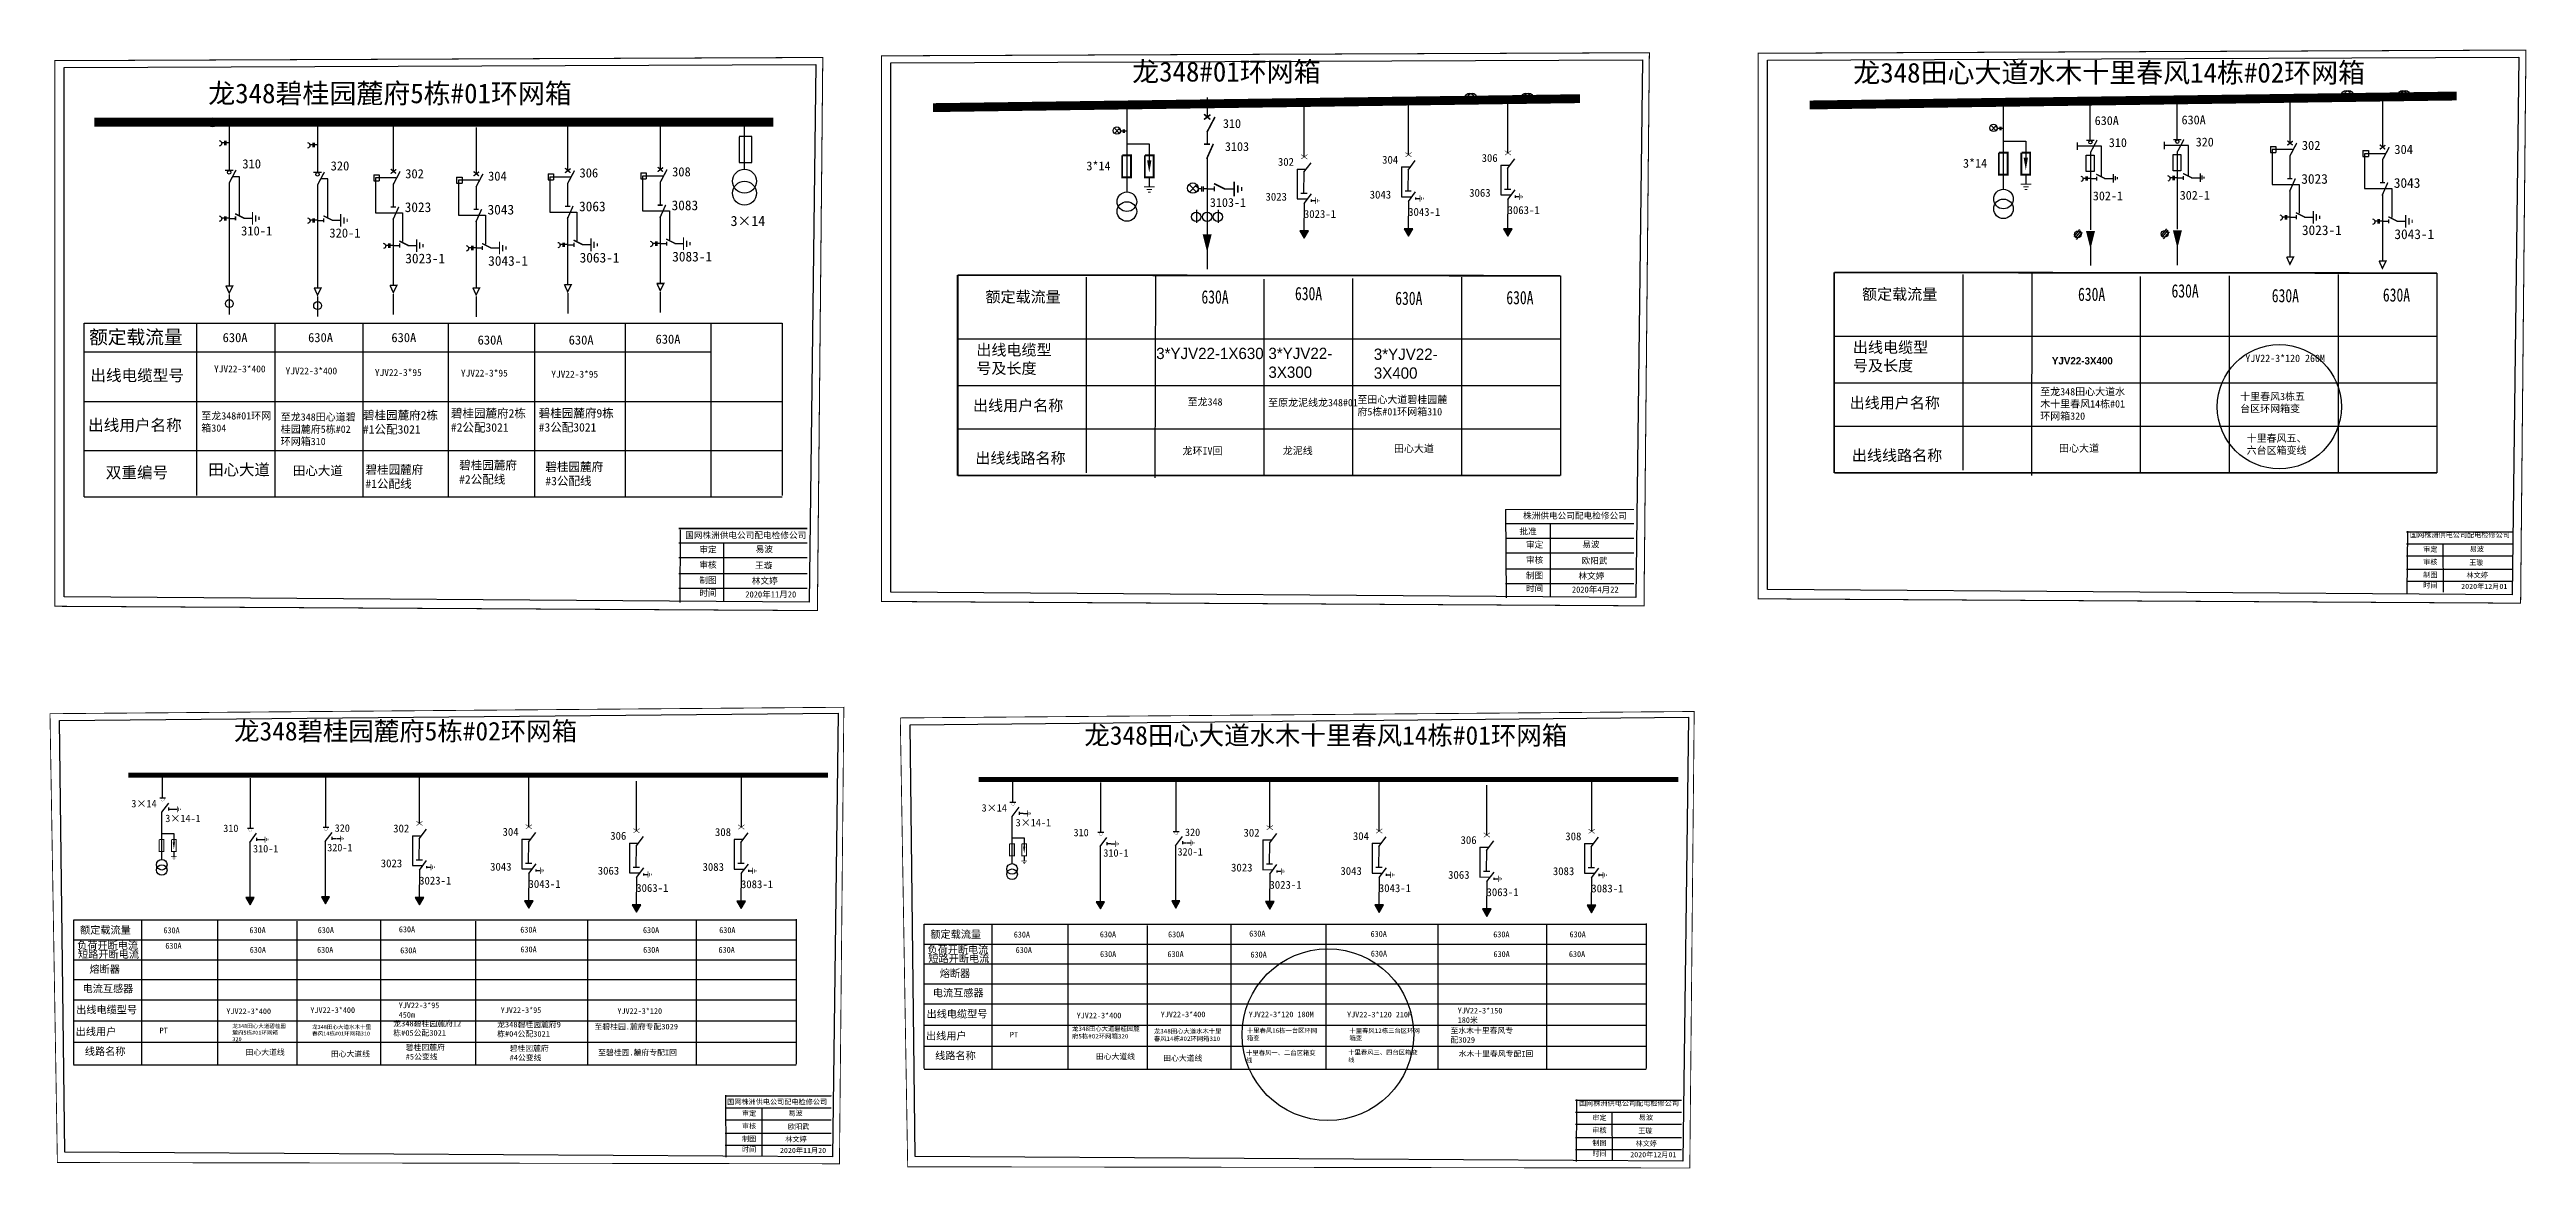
# Model space of a CAD drawing. Header units: millimetres. Extents: x -13573 to -13135, y 1304 to 1502.
import ezdxf

# ---------------------------------------------------------------- set-up
doc = ezdxf.new("R2010")
doc.units = ezdxf.units.MM
doc.linetypes.add('ACAD_ISO02W100', pattern=[15, 12, -3])
doc.linetypes.add('CENTER', pattern=[50.8, 31.75, -6.35, 6.35, -6.35])
for name, color, linetype in [('1', 7, 'Continuous'), ('2', 7, 'Continuous'), ('F11', 7, 'Continuous')]:
    doc.layers.add(name, color=color, linetype=linetype)
doc.styles.add('_txtstyle_1.20_0_0', font='simsun.ttc', dxfattribs={"height": 1.2})
doc.styles.add('_txtstyle_1.30_0_0', font='simsun.ttc', dxfattribs={"height": 1.298773})
doc.styles.add('_txtstyle_1.50_0_0', font='simsun.ttc', dxfattribs={"height": 1.5})
doc.styles.add('_txtstyle_2.00_0_0', font='simsun.ttc', dxfattribs={"height": 2})
doc.styles.add('_txtstyle_3.30_0_0', font='simsun.ttc', dxfattribs={"height": 3.301584})
doc.styles.add('_txtstyle_3.50_0_0', font='simsun.ttc', dxfattribs={"height": 3.5})
doc.styles.add('_txtstyle_4.00_0_0', font='simsun.ttc', dxfattribs={"height": 4})
doc.styles.add('HZ', font='')
doc.styles.add('KaiTi_txtstyle_1.22_0_0', font='simkai.ttf', dxfattribs={"height": 1.220356})
doc.styles.add('仿宋_txtstyle_0.99_0_0', font='simfang.ttf', dxfattribs={"height": 0.990475})
doc.styles.add('仿宋_txtstyle_1.20_0_0', font='simfang.ttf', dxfattribs={"height": 1.2})
doc.styles.add('仿宋_txtstyle_1.50_0_0', font='simfang.ttf', dxfattribs={"height": 1.5})
doc.styles.add('仿宋_txtstyle_1.62_0_0', font='simfang.ttf', dxfattribs={"height": 1.623466})
doc.styles.add('仿宋_txtstyle_2.00_0_0', font='simfang.ttf', dxfattribs={"height": 2})
doc.styles.add('字体', font='', dxfattribs={"height": 2.5})
doc.styles.add('楷体_GB2312_txtstyle_1.09_0_0', font='', dxfattribs={"height": 1.0944})
doc.styles.add('楷体_GB2312_txtstyle_1.30_0_0', font='', dxfattribs={"height": 1.296})
doc.styles.get('HZ').set_extended_font_data('楷体_GB2312')
doc.styles.get('字体').set_extended_font_data('楷体_GB2312')
doc.styles.get('楷体_GB2312_txtstyle_1.09_0_0').set_extended_font_data('楷体_GB2312')
doc.styles.get('楷体_GB2312_txtstyle_1.30_0_0').set_extended_font_data('楷体_GB2312')

msp = doc.modelspace()

# ---------------------------------------------------------------- texts
for s, height, p in [('310', 1.572, (-13365.55, 1488.1)), ('630A', 1.572, (-13211.13, 1488.62)), ('630A', 1.572, (-13195.74, 1488.74)), ('3103', 1.572, (-13365.2, 1484.02)), ('310', 1.572, (-13208.63, 1484.72)), ('320', 1.572, (-13193.24, 1484.83)), ('302', 1.62, (-13174.44, 1484.21)), ('304', 1.62, (-13158.05, 1483.49)), ('310', 1.62, (-13539.25, 1480.94)), ('320', 1.62, (-13523.61, 1480.58)), ('302', 1.62, (-13510.4, 1479.19)), ('304', 1.62, (-13495.72, 1478.77)), ('306', 1.62, (-13479.52, 1479.34)), ('308', 1.62, (-13463.12, 1479.53)), ('3*14', 1.572, (-13389.74, 1480.59)), ('3*14', 1.572, (-13234.46, 1481.06)), ('3023', 1.728, (-13174.53, 1478.22)), ('3043', 1.728, (-13158.14, 1477.5)), ('3023', 1.728, (-13510.49, 1473.21)), ('3043', 1.728, (-13495.81, 1472.78)), ('3063', 1.728, (-13479.6, 1473.35)), ('3083', 1.728, (-13463.21, 1473.54)), ('3103-1', 1.572, (-13367.87, 1474.12)), ('302-1', 1.572, (-13211.46, 1475.29)), ('302-1', 1.572, (-13196.07, 1475.4)), ('310-1', 1.62, (-13539.47, 1469.07)), ('320-1', 1.62, (-13523.83, 1468.7)), ('3023-1', 1.728, (-13174.42, 1469.14)), ('3043-1', 1.728, (-13158.04, 1468.43)), ('3023-1', 1.728, (-13510.38, 1464.13)), ('3063-1', 1.728, (-13479.5, 1464.27)), ('3083-1', 1.728, (-13463.1, 1464.46)), ('3043-1', 1.728, (-13495.7, 1463.7)), ('630A', 1.62, (-13542.74, 1450.18)), ('630A', 1.62, (-13527.6, 1450.18)), ('630A', 1.62, (-13512.85, 1450.18)), ('630A', 1.62, (-13497.57, 1449.75)), ('630A', 1.62, (-13481.44, 1449.75)), ('630A', 1.62, (-13466.05, 1449.9)), ('630A', 1.055, (-13553.22, 1345.51, -0.06)), ('630A', 1.055, (-13552.89, 1342.77, -0.06)), ('630A', 1.055, (-13537.98, 1345.54, -0.06)), ('630A', 1.055, (-13537.94, 1342.05, -0.06)), ('630A', 1.055, (-13526.01, 1342.05, -0.06)), ('630A', 1.055, (-13525.89, 1345.54, -0.06)), ('630A', 1.055, (-13511.52, 1345.68, -0.06)), ('630A', 1.055, (-13511.28, 1341.96, -0.06)), ('630A', 1.055, (-13490.01, 1345.62, -0.06)), ('630A', 1.055, (-13489.98, 1342.13, -0.06)), ('630A', 1.055, (-13468.28, 1345.54, -0.06)), ('630A', 1.055, (-13468.25, 1342.05, -0.06)), ('630A', 1.055, (-13454.89, 1342.05, -0.06)), ('630A', 1.055, (-13454.77, 1345.54, -0.06)), ('630A', 1.055, (-13402.6, 1344.76, -0.05)), ('630A', 1.055, (-13402.26, 1342.02, -0.05)), ('630A', 1.055, (-13387.35, 1344.79, -0.05)), ('630A', 1.055, (-13375.27, 1344.79, -0.05)), ('630A', 1.055, (-13360.89, 1344.93, -0.05)), ('630A', 1.055, (-13339.39, 1344.87, -0.05)), ('630A', 1.055, (-13317.66, 1344.79, -0.05)), ('630A', 1.055, (-13304.15, 1344.79, -0.05)), ('630A', 1.055, (-13387.32, 1341.3, -0.05)), ('630A', 1.055, (-13375.38, 1341.3, -0.05)), ('630A', 1.055, (-13360.66, 1341.21, -0.05)), ('630A', 1.055, (-13339.35, 1341.38, -0.05)), ('630A', 1.055, (-13317.62, 1341.3, -0.05)), ('630A', 1.055, (-13304.26, 1341.3, -0.05))]:
    msp.add_text(s, height=height).set_placement(p)
at = {"color": 0}
for s, height, p in [('304', 1.395, (-13337.35, 1481.77, -0.05)), ('306', 1.395, (-13319.73, 1482.09, -0.05)), ('302', 1.395, (-13355.81, 1481.4, -0.05)), ('3023', 1.395, (-13358.01, 1475.23, -0.05)), ('3043', 1.395, (-13339.55, 1475.6, -0.05)), ('3063', 1.395, (-13321.93, 1475.92, -0.05)), ('3063-1', 1.395, (-13315.13, 1472.86, -0.05)), ('3023-1', 1.395, (-13351.21, 1472.17, -0.05)), ('3043-1', 1.395, (-13332.74, 1472.54, -0.05)), ('3×14', 1.316, (-13558.91, 1367.81, -0.06)), ('3×14-1', 1.316, (-13552.9, 1365.2, -0.06)), ('310', 1.316, (-13542.63, 1363.44, -0.06)), ('320', 1.316, (-13522.89, 1363.49, -0.06)), ('302', 1.395, (-13512.53, 1363.37, -0.06)), ('3×14', 1.316, (-13408.29, 1367.06, -0.05)), ('3×14-1', 1.316, (-13402.27, 1364.45, -0.05)), ('310-1', 1.316, (-13537.35, 1359.83, -0.06)), ('320-1', 1.316, (-13524.21, 1360.03, -0.06)), ('304', 1.395, (-13493.16, 1362.77, -0.06)), ('306', 1.395, (-13474.08, 1362.07, -0.06)), ('308', 1.395, (-13455.53, 1362.73, -0.06)), ('310', 1.316, (-13392.01, 1362.69, -0.05)), ('310-1', 1.316, (-13386.73, 1359.08, -0.05)), ('320-1', 1.316, (-13373.59, 1359.28, -0.05)), ('320', 1.316, (-13372.27, 1362.74, -0.05)), ('302', 1.395, (-13361.91, 1362.62, -0.05)), ('304', 1.395, (-13342.53, 1362.02, -0.05)), ('306', 1.395, (-13323.46, 1361.32, -0.05)), ('308', 1.395, (-13304.9, 1361.98, -0.05)), ('3023', 1.395, (-13514.73, 1357.2, -0.06)), ('3043', 1.395, (-13495.36, 1356.6, -0.06)), ('3063', 1.395, (-13476.29, 1355.9, -0.06)), ('3083', 1.395, (-13457.73, 1356.56, -0.06)), ('3023', 1.395, (-13364.11, 1356.45, -0.05)), ('3043', 1.395, (-13344.74, 1355.85, -0.05)), ('3063', 1.395, (-13325.66, 1355.15, -0.05)), ('3083', 1.395, (-13307.11, 1355.81, -0.05)), ('3023-1', 1.395, (-13507.93, 1354.14, -0.06)), ('3043-1', 1.395, (-13488.56, 1353.55, -0.06)), ('3063-1', 1.395, (-13469.48, 1352.84, -0.06)), ('3083-1', 1.395, (-13450.93, 1353.5, -0.06)), ('3023-1', 1.395, (-13357.31, 1353.39, -0.05)), ('3043-1', 1.395, (-13337.93, 1352.8, -0.05)), ('3063-1', 1.395, (-13318.86, 1352.09, -0.05)), ('3083-1', 1.395, (-13300.3, 1352.75, -0.05))]:
    msp.add_text(s, height=height, dxfattribs=at).set_placement(p)
at = {"width": 0.75}
for p in [(-13369.36, 1457.01), (-13352.79, 1457.61), (-13335.03, 1456.77), (-13315.35, 1456.89), (-13214.08, 1457.48), (-13197.52, 1458.08), (-13179.76, 1457.24), (-13160.08, 1457.36)]:
    msp.add_text('630A', height=2.359, dxfattribs=at).set_placement(p)
at = {"style": 'HZ'}
for s, height, p in [('额定载流量', 2.43, (-13566.4, 1449.86)), ('出线电缆型号', 2.025, (-13566.17, 1443.29)), ('出线用户名称', 2.025, (-13566.56, 1434.47)), ('双重编号', 2.025, (-13563.44, 1426.08)), ('负荷开断电流', 1.319, (-13568.52, 1342.71, -0.06)), ('短路开断电流', 1.319, (-13568.35, 1341.15, -0.06)), ('额定载流量', 1.319, (-13568, 1345.43, -0.06)), ('负荷开断电流', 1.319, (-13417.9, 1341.96, -0.05)), ('额定载流量', 1.319, (-13417.38, 1344.68, -0.05)), ('熔断器', 1.319, (-13566.33, 1338.5, -0.06)), ('短路开断电流', 1.319, (-13417.73, 1340.4, -0.05)), ('熔断器', 1.319, (-13415.71, 1337.75, -0.05)), ('电流互感器', 1.319, (-13567.55, 1335.05, -0.06)), ('电流互感器', 1.319, (-13416.93, 1334.3, -0.05)), ('出线电缆型号', 1.319, (-13568.69, 1331.32, -0.06)), ('出线电缆型号', 1.319, (-13418.06, 1330.57, -0.05)), ('出线用户', 1.319, (-13568.77, 1327.44, -0.06)), ('线路名称', 1.319, (-13567.15, 1323.94, -0.06)), ('出线用户', 1.319, (-13418.15, 1326.69, -0.05)), ('线路名称', 1.319, (-13416.52, 1323.19, -0.05))]:
    msp.add_text(s, height=height, dxfattribs=at).set_placement(p)
at = {"color": 7, "attachment_point": 1}
for s, insert, char_height, width, style in [('{\\fSimSun|b0|i0|c134|p2;\\C256;龙348碧桂园麓府5栋#01环网箱}', (-13545.29, 1495.98), 3.5, 266.0196, '_txtstyle_3.50_0_0'), ('龙348#01环网箱', (-13381.63, 1499.82), 3.5, 266.0196, '_txtstyle_3.50_0_0'), ('{\\fSimSun|b0|i0|c134|p2;龙\\fSimSun|b0|i0|c0|p2;348\\fSimSun|b0|i0|c134|p2;田心大道水木十里春风\\fSimSun|b0|i0|c0|p2;14\\fSimSun|b0|i0|c134|p2;栋\\fSimSun|b0|i0|c0|p2;#02\\fSimSun|b0|i0|c134|p2;环网箱}', (-13253.89, 1499.64), 3.5, 266.0196, '_txtstyle_3.50_0_0'), ('{\\f\uffbfﾬￌﾣﾤ_GB2312|b0|i0|c134|p49;3*YJV22-1X630}', (-13377.37, 1449.18), 2, 80.8358, '_txtstyle_2.00_0_0'), ('{\\f\uffbfﾬￌﾣﾤ_GB2312|b0|i0|c134|p49;3*YJV22-^M^J3X300}', (-13357.49, 1449.19), 2, 80.8358, '仿宋_txtstyle_2.00_0_0'), ('{\\f\uffbfﾬￌﾣﾤ_GB2312|b0|i0|c134|p49;3*YJV22-^M^J3X400}', (-13338.82, 1449.04), 2, 80.8358, '仿宋_txtstyle_2.00_0_0'), ('{\\fSimSun|b0|i0|c134|p2;至龙\\fSimSun|b0|i0|c0|p2;348\\fSimSun|b0|i0|c134|p2;田心道碧桂园麓府\\fSimSun|b0|i0|c0|p2;5\\fSimSun|b0|i0|c134|p2;栋\\fSimSun|b0|i0|c0|p2;#02\\fSimSun|b0|i0|c134|p2;环网箱\\fSimSun|b0|i0|c0|p2;310}', (-13532.45, 1437.58), 1.29877, 13.9085, '_txtstyle_1.30_0_0'), ('田心大道', (-13530.3, 1428.24), 1.623, 13.6949, '仿宋_txtstyle_1.62_0_0'), ('{\\fSimSun|b0|i0|c134|p2;\\C256;龙348碧桂园麓府5栋#02环网箱}', (-13540.71, 1382.95, -0.06), 3.3016, 219.5715, '_txtstyle_4.00_0_0'), ('{\\fSimSun|b0|i0|c134|p2;龙\\fSimSun|b0|i0|c0|p2;348\\fSimSun|b0|i0|c134|p2;田心大道水木十里春风\\fSimSun|b0|i0|c0|p2;14\\fSimSun|b0|i0|c134|p2;栋\\fSimSun|b0|i0|c0|p2;#01\\fSimSun|b0|i0|c134|p2;环网箱}', (-13390.09, 1382.2, -0.05), 3.30158, 219.5715, '_txtstyle_3.30_0_0'), ('{\\fSimSun|b0|i0|c134|p2;龙348田心大道碧桂园麓府5栋#01环网箱320}', (-13541.01, 1329.44, -0.06), 0.7, 9.6645, '仿宋_txtstyle_1.20_0_0'), ('{\\fSimSun|b0|i0|c134|p2;龙348碧桂园麓府12栋#05公配3021}', (-13512.51, 1330.01, -0.01), 0.9905, 12.4184, '仿宋_txtstyle_1.20_0_0'), ('龙348碧桂园麓府9栋#04公配3021', (-13494.11, 1329.85, -0.01), 0.9905, 12.4184, '仿宋_txtstyle_1.20_0_0'), ('至碧桂园.麓府专配3029', (-13476.87, 1329.48, -0.01), 0.9905, 16.0069, '仿宋_txtstyle_1.20_0_0'), ('田心大道线', (-13538.67, 1324.95, -0.06), 0.99, 8.6006, '_txtstyle_1.20_0_0'), ('{\\fSimSun|b0|i0|c134|p2;龙348田心大道水木十里春风14栋#01环网箱310}', (-13526.89, 1329.28, -0.01), 0.7, 11.1701, '仿宋_txtstyle_1.20_0_0'), ('{\\fSimSun|b0|i0|c134|p2;碧桂园麓府\\fSimSun|b0|i0|c0|p2;#\\fSimSun|b0|i0|c134|p2;5公变线}', (-13510.31, 1325.8, -0.01), 0.9905, 7.5034, '_txtstyle_1.20_0_0'), ('{\\fSimSun|b0|i0|c134|p2;碧桂园麓府\\fSimSun|b0|i0|c0|p2;#4\\fSimSun|b0|i0|c134|p2;公变线}', (-13491.91, 1325.63, -0.01), 0.9905, 7.5034, '_txtstyle_1.20_0_0'), ('至碧桂园.麓府专配I回', (-13476.23, 1324.9, -0.01), 0.9905, 16.0069, '仿宋_txtstyle_1.20_0_0'), ('龙348田心大道碧桂园麓府5栋#02环网箱320', (-13392.27, 1329.02, -0.05), 0.8, 12.4184, '仿宋_txtstyle_0.99_0_0'), ('{\\fFangSong|b1|i0|c134|p49;龙348田心大道水木十里春风14栋#02环网箱310}', (-13377.78, 1328.58), 0.8, 12.4184, '仿宋_txtstyle_0.99_0_0'), ('十里春风16栋一台区环网箱变', (-13361.31, 1328.69, -0.05), 0.8, 12.4184, '仿宋_txtstyle_0.99_0_0'), ('十里春风12栋三台区环网箱变', (-13343.14, 1328.67, -0.05), 0.8, 12.4184, '仿宋_txtstyle_0.99_0_0'), ('至水木十里春风专配3029', (-13325.24, 1328.78), 0.9905, 12.4184, '仿宋_txtstyle_0.99_0_0'), ('田心大道线', (-13523.57, 1324.65, -0.01), 0.99, 8.6006, '_txtstyle_1.20_0_0'), ('田心大道线', (-13388.05, 1324.2, -0.05), 0.99, 8.6006, '_txtstyle_1.20_0_0'), ('{\\fKaiTi_GB2312|b1|i0|c134|p49;田心大道线}', (-13376.13, 1323.9), 0.9905, 7.9891, '_txtstyle_1.20_0_0'), ('十里春风一、二台区箱变线', (-13361.45, 1324.75, -0.05), 0.8, 12.4184, '仿宋_txtstyle_0.99_0_0'), ('十里春风三、四台区箱变线', (-13343.36, 1324.84, -0.05), 0.8, 12.4184, '仿宋_txtstyle_0.99_0_0'), ('水木十里春风专配I回', (-13323.79, 1324.68), 0.99, 14.6381, '仿宋_txtstyle_0.99_0_0')]:
    msp.add_mtext(s, dxfattribs=dict(at, insert=insert, char_height=char_height, width=width, style=style))
at = {"color": 0, "char_height": 1.9545, "attachment_point": 1}
for s, insert, width in [('{\\f\uffbfﾬￌﾣﾤ_GB2312|b0|i0|c134|p49;额定载流量}', (-13407.61, 1459.18), 80.8358), ('{\\f\uffbfﾬￌﾣﾤ_GB2312|b0|i0|c134|p49;额定载流量}', (-13252.34, 1459.65), 80.8358), ('{\\f\uffbfﾬￌﾣﾤ_GB2312|b0|i0|c134|p49;出线电缆型号及长度}', (-13409.23, 1449.78), 13.5561), ('{\\f\uffbfﾬￌﾣﾤ_GB2312|b0|i0|c134|p49;出线电缆型号及长度}', (-13253.96, 1450.25), 13.5561), ('{\\f\uffbfﾬￌﾣﾤ_GB2312|b0|i0|c134|p49;出线用户名称}', (-13409.82, 1439.94), 19.2839), ('{\\f\uffbfﾬￌﾣﾤ_GB2312|b0|i0|c134|p49;出线用户名称}', (-13254.54, 1440.41), 19.2839), ('{\\f\uffbfﾬￌﾣﾤ_GB2312|b0|i0|c134|p49;出线线路名称}', (-13409.41, 1430.63), 19.2839), ('{\\f\uffbfﾬￌﾣﾤ_GB2312|b0|i0|c134|p49;出线线路名称}', (-13254.13, 1431.1), 19.2839)]:
    msp.add_mtext(s, dxfattribs=dict(at, insert=insert, width=width))
at = {"linetype": 'Continuous', "char_height": 1.296, "attachment_point": 1, "style": '楷体_GB2312_txtstyle_1.30_0_0'}
for s, insert, width in [('YJV22-3*120 260M', (-13184.45, 1447.97), 16.1352), ('{\\f\uffbfﾬￌﾣﾤ_GB2312|b1|i0|c134|p49;YJV22-3X400}', (-13218.71, 1447.52), 16.1352), ('至龙348', (-13371.8, 1440.25), 16.1352), ('至原龙泥线龙348#01', (-13357.54, 1440.12), 16.1352), ('至田心大道碧桂园麓府5栋#01环网箱310', (-13341.73, 1440.67), 16.1352), ('{\\fKaiTi_GB2312|b1|i0|c134|p49;至龙348田心大道水木十里春风14栋#01环网箱320}', (-13220.77, 1442.06), 16.1352), ('十里春风3栋五台区环网箱变', (-13185.36, 1441.21, -0.05), 12.8472), ('{\\fSimSun|b0|i0|c134|p2;至龙348#01环网箱304}', (-13546.51, 1437.78), 13.2601), ('龙环IV回', (-13372.7, 1431.57), 16.1352), ('龙泥线', (-13354.95, 1431.6), 16.1352), ('田心大道', (-13335.25, 1431.99), 16.1352), ('{\\fKaiTi_GB2312|b1|i0|c134|p49;田心大道}', (-13217.43, 1432.04), 16.1352), ('十里春风五、六台区箱变线', (-13184.21, 1433.83, -0.05), 11.1514)]:
    msp.add_mtext(s, dxfattribs=dict(at, insert=insert, width=width))
at = {"color": 7, "linetype": 'Continuous', "attachment_point": 1}
for s, insert, char_height, width, style in [('YJV22-3*400\\P', (-13544.26, 1446.05), 1.2204, 19.6738, 'KaiTi_txtstyle_1.22_0_0'), ('YJV22-3*400\\P', (-13531.59, 1445.69), 1.2204, 19.6738, 'KaiTi_txtstyle_1.22_0_0'), ('YJV22-3*95\\P', (-13515.77, 1445.41), 1.22, 19.6738, 'KaiTi_txtstyle_1.22_0_0'), ('YJV22-3*95\\P', (-13500.53, 1445.31), 1.22, 19.6738, 'KaiTi_txtstyle_1.22_0_0'), ('YJV22-3*95\\P', (-13484.52, 1445.12), 1.22, 19.6738, 'KaiTi_txtstyle_1.22_0_0'), ('林文婷', (-13449.01, 1408.47), 1.094, 8.5588, '楷体_GB2312_txtstyle_1.09_0_0'), ('林文婷', (-13302.58, 1409.32), 1.094, 8.5588, '楷体_GB2312_txtstyle_1.09_0_0'), ('林文婷', (-13145.26, 1409.37), 0.903, 7.0644, '楷体_GB2312_txtstyle_1.09_0_0'), ('2020年11月20', (-13450.15, 1406.06), 1.094, 16.0081, '楷体_GB2312_txtstyle_1.09_0_0'), ('2020年4月22', (-13303.73, 1406.91), 1.094, 16.0081, '楷体_GB2312_txtstyle_1.09_0_0'), ('2020年12月01', (-13146.21, 1407.39), 0.903, 13.213, '楷体_GB2312_txtstyle_1.09_0_0'), ('YJV22-3*400\\P', (-13542.08, 1332.21, -0.01), 1.0073, 16.2386, 'KaiTi_txtstyle_1.22_0_0'), ('YJV22-3*400\\P', (-13527.2, 1332.41, -0.01), 1.0073, 16.2386, 'KaiTi_txtstyle_1.22_0_0'), ('{\\fSimSun|b0|i0|c134|p2;YJV22-3*95\\P450m}', (-13511.55, 1333.26, -0.01), 1.0073, 16.2386, 'KaiTi_txtstyle_1.22_0_0'), ('YJV22-3*95\\P', (-13493.48, 1332.41, -0.01), 1.007, 16.2386, 'KaiTi_txtstyle_1.22_0_0'), ('YJV22-3*120', (-13472.81, 1332.25, -0.01), 1.0073, 16.2386, 'KaiTi_txtstyle_1.22_0_0'), ('YJV22-3*400\\P', (-13391.46, 1331.46), 1.0073, 16.2386, 'KaiTi_txtstyle_1.22_0_0'), ('YJV22-3*400\\P', (-13376.57, 1331.66), 1.0073, 16.2386, 'KaiTi_txtstyle_1.22_0_0'), ('YJV22-3*120 180M', (-13360.98, 1331.66), 1.0073, 16.2386, 'KaiTi_txtstyle_1.22_0_0'), ('YJV22-3*120 210M', (-13343.56, 1331.62), 1.0073, 16.2386, 'KaiTi_txtstyle_1.22_0_0'), ('YJV22-3*150\\P180米', (-13323.96, 1332.32), 1.0073, 16.2386, 'KaiTi_txtstyle_1.22_0_0'), ('{\\fSimSun|b0|i0|c134|p2;PT}', (-13553.93, 1328.81, -0.06), 0.9905, 10.7164, '字体'), ('{\\fSimSun|b0|i0|c134|p2;PT}', (-13403.31, 1328.06, -0.05), 0.9905, 10.7164, '字体'), ('2020{\\fKaiTi|b0|i0|c134|p49;年}11{\\fKaiTi|b0|i0|c134|p49;月}20', (-13444.02, 1307.52, -0.01), 0.9033, 13.213, '楷体_GB2312_txtstyle_1.09_0_0'), ('林文婷', (-13443.07, 1309.5, -0.01), 0.903, 7.0644, '楷体_GB2312_txtstyle_1.09_0_0'), ('林文婷', (-13292.45, 1308.75), 0.903, 7.0644, '楷体_GB2312_txtstyle_1.09_0_0'), ('2020年12月01', (-13293.4, 1306.77), 0.903, 13.213, '楷体_GB2312_txtstyle_1.09_0_0')]:
    msp.add_mtext(s, dxfattribs=dict(at, insert=insert, char_height=char_height, width=width, style=style))
at = {"color": 0, "linetype": 'Continuous', "attachment_point": 1, "style": '字体'}
for s, insert, char_height, width in [('{\\fKaiTi_GB2312|b0|i0|c134|p49;批准}', (-13313.03, 1417.22), 1.0944, 8.5588), ('{\\fKaiTi|b0|i0|c134|p49;株洲供电公司配电检修公司}', (-13312.39, 1420), 1.0944, 29.9201), ('{\\fKaiTi|b0|i0|c134|p49;国网株洲供电公司配电检修公司}', (-13460.81, 1416.53), 1.0944, 29.9201), ('\\f\uffbfﾬￌﾣﾤ_GB2312|b0|i0|c134|p49;审定', (-13458.3, 1414.01), 1.0944, 8.5588), ('易波', (-13448.32, 1414.07), 1.094, 8.5588), ('\\f\uffbfﾬￌﾣﾤ_GB2312|b0|i0|c134|p49;审定', (-13311.88, 1414.86), 1.0944, 8.5588), ('易波', (-13301.9, 1414.92), 1.094, 8.5588), ('{\\fKaiTi|b0|i0|c134|p49;国网株洲供电公司配电检修公司}', (-13155.29, 1416.5), 0.9033, 24.696), ('\\f\uffbfﾬￌﾣﾤ_GB2312|b0|i0|c134|p49;审定', (-13152.94, 1413.95), 0.9033, 7.0644), ('易波', (-13144.7, 1414), 0.903, 7.0644), ('\\f\uffbfﾬￌﾣﾤ_GB2312|b0|i0|c134|p49;制图', (-13458.3, 1408.56), 1.0944, 8.5588), ('\\f\uffbfﾬￌﾣﾤ_GB2312|b0|i0|c134|p49;审核', (-13458.3, 1411.3), 1.0944, 8.5588), ('王璇', (-13448.44, 1411.19), 1.094, 8.5588), ('\\f\uffbfﾬￌﾣﾤ_GB2312|b0|i0|c134|p49;制图', (-13311.88, 1409.41), 1.0944, 8.5588), ('\\f\uffbfﾬￌﾣﾤ_GB2312|b0|i0|c134|p49;审核', (-13311.88, 1412.15), 1.0944, 8.5588), ('欧阳武', (-13302.02, 1412.03), 1.094, 8.5588), ('\\f\uffbfﾬￌﾣﾤ_GB2312|b0|i0|c134|p49;制图', (-13152.94, 1409.45), 0.9033, 7.0644), ('\\f\uffbfﾬￌﾣﾤ_GB2312|b0|i0|c134|p49;审核', (-13152.94, 1411.71), 0.9033, 7.0644), ('王璇', (-13144.8, 1411.62), 0.903, 7.0644), ('\\f\uffbfﾬￌﾣﾤ_GB2312|b0|i0|c134|p49;时间', (-13458.3, 1406.29), 1.0944, 8.5588), ('\\f\uffbfﾬￌﾣﾤ_GB2312|b0|i0|c134|p49;时间', (-13311.88, 1407.13), 1.0944, 8.5588), ('\\f\uffbfﾬￌﾣﾤ_GB2312|b0|i0|c134|p49;时间', (-13152.94, 1407.57), 0.9033, 7.0644), ('{\\fKaiTi|b0|i0|c134|p49;国网株洲供电公司配电检修公司}', (-13453.37, 1316.12, -0.01), 0.9033, 24.696), ('\\f\uffbfﾬￌﾣﾤ_GB2312|b0|i0|c134|p49;审定', (-13450.75, 1314.08, -0.01), 0.9033, 7.0644), ('\\f\uffbfﾬￌﾣﾤ_GB2312|b0|i0|c134|p49;审核', (-13450.75, 1311.84, -0.01), 0.9033, 7.0644), ('欧阳武', (-13442.61, 1311.75, -0.01), 0.903, 7.0644), ('易波', (-13442.51, 1314.13, -0.01), 0.903, 7.0644), ('{\\fKaiTi|b0|i0|c134|p49;国网株洲供电公司配电检修公司}', (-13302.47, 1315.88), 0.9033, 24.696), ('\\f\uffbfﾬￌﾣﾤ_GB2312|b0|i0|c134|p49;审定', (-13300.12, 1313.33), 0.9033, 7.0644), ('易波', (-13291.88, 1313.38), 0.903, 7.0644), ('\\f\uffbfﾬￌﾣﾤ_GB2312|b0|i0|c134|p49;制图', (-13450.75, 1309.58, -0.01), 0.9033, 7.0644), ('\\f\uffbfﾬￌﾣﾤ_GB2312|b0|i0|c134|p49;时间', (-13450.75, 1307.7, -0.01), 0.9033, 7.0644), ('\\f\uffbfﾬￌﾣﾤ_GB2312|b0|i0|c134|p49;制图', (-13300.12, 1308.83), 0.9033, 7.0644), ('\\f\uffbfﾬￌﾣﾤ_GB2312|b0|i0|c134|p49;审核', (-13300.12, 1311.09), 0.9033, 7.0644), ('王璇', (-13291.98, 1311), 0.903, 7.0644), ('\\f\uffbfﾬￌﾣﾤ_GB2312|b0|i0|c134|p49;时间', (-13300.12, 1306.95), 0.9033, 7.0644)]:
    msp.add_mtext(s, dxfattribs=dict(at, insert=insert, char_height=char_height, width=width))
at = {"layer": '2', "insert": (-13452.76, 1472.54), "char_height": 1.8, "width": 74.608, "attachment_point": 1}
msp.add_mtext('{\\fSimSun|b0|i0|c134|p2;3×14}', dxfattribs=at)
at = {"layer": 'F11', "lineweight": -3, "width": 19.4417, "attachment_point": 1}
for s, insert, char_height, style in [('{\\fSimSun|b0|i0|c134|p2;碧桂园麓府2栋^J#1公配3021}', (-13517.88, 1437.98), 1.5, '仿宋_txtstyle_1.50_0_0'), ('{\\fSimSun|b0|i0|c134|p2;碧桂园麓府\\fSimSun|b0|i0|c0|p2;2\\fSimSun|b0|i0|c134|p2;栋\\fSimSun|b0|i0|c0|p2;^J#2\\fSimSun|b0|i0|c134|p2;公配\\fSimSun|b0|i0|c0|p2;3021}', (-13502.31, 1438.32), 1.5, '_txtstyle_1.50_0_0'), ('{\\fSimSun|b0|i0|c134|p2;碧桂园麓府9栋^J#3公配3021}', (-13486.75, 1438.34), 1.5, '仿宋_txtstyle_1.50_0_0'), ('田心大道', (-13545.29, 1428.6), 2, '_txtstyle_2.00_0_0'), ('{\\fSimSun|b0|i0|c134|p2;碧桂园麓府\\fSimSun|b0|i0|c0|p2;^J#1\\fSimSun|b0|i0|c134|p2;公配线}', (-13517.44, 1428.35), 1.5, '_txtstyle_1.50_0_0'), ('{\\fSimSun|b0|i0|c134|p2;碧桂园麓府\\fSimSun|b0|i0|c0|p2;^J#2\\fSimSun|b0|i0|c134|p2;公配线}', (-13500.84, 1429.13), 1.5, '_txtstyle_1.50_0_0'), ('{\\fSimSun|b0|i0|c134|p2;碧桂园麓府\\fSimSun|b0|i0|c0|p2;^J#3\\fSimSun|b0|i0|c134|p2;公配线}', (-13485.57, 1428.84), 1.5, '_txtstyle_1.50_0_0')]:
    msp.add_mtext(s, dxfattribs=dict(at, insert=insert, char_height=char_height, style=style))

# ---------------------------------------------------------------- blocks, each defined once
blk = doc.blocks.new('JD')
for points in [[(-2, 0.2), (-2, -0.2), (2, 0.2), (2, -0.2)], [(1, -1.2), (1, -0.8), (-1, -1.2), (-1, -0.8)], [(-0.5, -1.8), (-0.5, -2.2), (0.5, -1.8), (0.5, -2.2)]]:
    blk.add_trace(points)

# ---------------------------------------------------------------- hatches: boundary and pattern name
for color, points in [(7, [(-13351.16, 1468.56), (-13350.39, 1469.89), (-13351.93, 1469.89)]), (7, [(-13332.69, 1468.94), (-13331.93, 1470.27), (-13333.46, 1470.27)]), (7, [(-13315.06, 1468.94), (-13314.29, 1470.27), (-13315.83, 1470.27)]), (0, [(-13537.88, 1350.57), (-13537.16, 1351.83), (-13538.61, 1351.83)]), (0, [(-13524.5, 1350.73), (-13523.78, 1351.98), (-13525.23, 1351.98)]), (7, [(-13507.88, 1350.53), (-13507.11, 1351.86), (-13508.65, 1351.86)]), (7, [(-13488.51, 1349.94), (-13487.74, 1351.27), (-13489.27, 1351.27)]), (7, [(-13469.43, 1349.23), (-13468.66, 1350.56), (-13470.2, 1350.56)]), (7, [(-13450.87, 1349.89), (-13450.11, 1351.22), (-13451.64, 1351.22)]), (0, [(-13387.26, 1349.82), (-13386.54, 1351.08), (-13387.98, 1351.08)]), (0, [(-13373.88, 1349.98), (-13373.16, 1351.23), (-13374.61, 1351.23)]), (7, [(-13357.26, 1349.78), (-13356.49, 1351.11), (-13358.02, 1351.11)]), (7, [(-13337.88, 1349.19), (-13337.11, 1350.52), (-13338.65, 1350.52)]), (7, [(-13318.81, 1348.48), (-13318.04, 1349.81), (-13319.58, 1349.81)]), (7, [(-13300.25, 1349.14), (-13299.48, 1350.47), (-13301.02, 1350.47)])]:
    msp.add_hatch(color=color).paths.add_polyline_path(points)

# ---------------------------------------------------------------- linework, layer by layer
for p, q in [((-13382.6, 1492.25), (-13382.6, 1476.71)), ((-13368.37, 1493.49), (-13368.37, 1490.01)), ((-13227.32, 1492.72), (-13227.32, 1477.17)), ((-13212, 1493.19), (-13212, 1485.91)), ((-13196.55, 1493.32), (-13196.55, 1486.04)), ((-13176.55, 1493.61), (-13176.55, 1485.4)), ((-13160.17, 1492.89), (-13160.17, 1484.68)), ((-13541.58, 1488.76), (-13541.58, 1480.62)), ((-13525.94, 1488.4), (-13525.94, 1480.26)), ((-13512.51, 1488.59), (-13512.51, 1480.38)), ((-13497.84, 1488.17), (-13497.84, 1479.96)), ((-13481.63, 1488.74), (-13481.63, 1480.53)), ((-13465.23, 1488.93), (-13465.23, 1480.72)), ((-13450.34, 1488.84), (-13450.34, 1480.7)), ((-13368.37, 1487.44), (-13368.37, 1485.32)), ((-13449, 1486.58), (-13451.25, 1486.58)), ((-13451.25, 1486.53), (-13451.25, 1481.99)), ((-13449, 1481.99), (-13449, 1486.58)), ((-13382.61, 1485.27), (-13378.6, 1485.27)), ((-13378.6, 1485.27), (-13378.6, 1482.34)), ((-13227.34, 1485.74), (-13223.33, 1485.74)), ((-13223.33, 1485.74), (-13223.33, 1482.81)), ((-13211.89, 1483.78), (-13211.89, 1470.09)), ((-13196.5, 1483.9), (-13196.5, 1470.2)), ((-13180.01, 1484.83), (-13179.04, 1484.83)), ((-13180.01, 1484.83), (-13180.01, 1483.76)), ((-13180.01, 1483.76), (-13179.04, 1483.76)), ((-13179.04, 1484.83), (-13179.04, 1483.76)), ((-13176.55, 1483.19), (-13176.55, 1479.17)), ((-13163.63, 1484.12), (-13162.65, 1484.12)), ((-13163.63, 1484.12), (-13163.63, 1483.04)), ((-13163.63, 1483.04), (-13162.65, 1483.04)), ((-13162.65, 1484.12), (-13162.65, 1483.04)), ((-13515.97, 1479.82), (-13515, 1479.82)), ((-13515.97, 1479.82), (-13515.97, 1478.74)), ((-13515.97, 1478.74), (-13515, 1478.74)), ((-13515, 1479.82), (-13515, 1478.74)), ((-13501.29, 1479.39), (-13500.32, 1479.39)), ((-13501.29, 1479.39), (-13501.29, 1478.31)), ((-13500.32, 1479.39), (-13500.32, 1478.31)), ((-13485.09, 1479.96), (-13484.11, 1479.96)), ((-13485.09, 1479.96), (-13485.09, 1478.89)), ((-13485.09, 1478.89), (-13484.11, 1478.89)), ((-13484.11, 1479.96), (-13484.11, 1478.89)), ((-13468.69, 1480.16), (-13467.72, 1480.16)), ((-13468.69, 1480.16), (-13468.69, 1479.08)), ((-13468.69, 1479.08), (-13467.72, 1479.08)), ((-13467.72, 1480.16), (-13467.72, 1479.08)), ((-13451.25, 1481.99), (-13449, 1481.99)), ((-13378.6, 1479.26), (-13378.6, 1477.75)), ((-13368.37, 1482.98), (-13368.37, 1469.17)), ((-13352.41, 1480.82, -0.05), (-13350.8, 1480.82, -0.05)), ((-13352.39, 1480.81, -0.05), (-13352.39, 1475.55, -0.05)), ((-13351.21, 1480.25, -0.05), (-13351.26, 1476.61, -0.05)), ((-13333.94, 1481.19, -0.05), (-13332.33, 1481.19, -0.05)), ((-13333.92, 1481.19, -0.05), (-13333.92, 1475.93, -0.05)), ((-13332.75, 1480.63, -0.05), (-13332.79, 1476.98, -0.05)), ((-13316.32, 1481.51, -0.05), (-13314.71, 1481.51, -0.05)), ((-13316.31, 1481.5, -0.05), (-13316.31, 1476.24, -0.05)), ((-13315.13, 1480.94, -0.05), (-13315.17, 1477.3, -0.05)), ((-13223.33, 1479.73), (-13223.33, 1478.22)), ((-13211.89, 1479.14), (-13210.8, 1479.14)), ((-13209.38, 1479.17), (-13207.9, 1479.17)), ((-13196.5, 1479.25), (-13195.41, 1479.25)), ((-13193.99, 1479.28), (-13192.51, 1479.28)), ((-13160.17, 1482.47), (-13160.17, 1478.45)), ((-13541.58, 1478.41), (-13541.58, 1460.09)), ((-13525.94, 1478.05), (-13525.94, 1459.73)), ((-13512.51, 1478.17), (-13512.51, 1474.16)), ((-13501.29, 1478.31), (-13500.32, 1478.31)), ((-13497.84, 1477.75), (-13497.84, 1473.73)), ((-13481.63, 1478.32), (-13481.63, 1474.3)), ((-13465.23, 1478.51), (-13465.23, 1474.49)), ((-13368.37, 1477.31), (-13367.07, 1477.31)), ((-13365.36, 1477.35), (-13363.58, 1477.35)), ((-13352.39, 1475.55, -0.05), (-13350.57, 1475.56, -0.05)), ((-13351.75, 1476.57, -0.05), (-13350.64, 1476.57, -0.05)), ((-13349.91, 1475.25, -0.05), (-13349.13, 1475.25, -0.05)), ((-13333.92, 1475.93, -0.05), (-13332.1, 1475.93, -0.05)), ((-13333.29, 1476.94, -0.05), (-13332.18, 1476.94, -0.05)), ((-13331.44, 1475.63, -0.05), (-13330.67, 1475.63, -0.05)), ((-13316.31, 1476.24, -0.05), (-13314.48, 1476.25, -0.05)), ((-13315.67, 1477.26, -0.05), (-13314.56, 1477.26, -0.05)), ((-13313.82, 1475.95, -0.05), (-13313.05, 1475.95, -0.05)), ((-13176.55, 1477.16), (-13176.55, 1465.31)), ((-13160.17, 1476.45), (-13160.17, 1464.59)), ((-13541.58, 1472.1), (-13540.46, 1472.1)), ((-13538.99, 1472.13), (-13537.47, 1472.13)), ((-13525.94, 1471.74), (-13524.82, 1471.74)), ((-13523.35, 1471.77), (-13521.83, 1471.77)), ((-13512.51, 1472.15), (-13512.51, 1460.29)), ((-13497.84, 1471.72), (-13497.84, 1459.87)), ((-13481.63, 1472.29), (-13481.63, 1460.44)), ((-13465.23, 1472.48), (-13465.23, 1460.63)), ((-13370.25, 1473.62), (-13370.25, 1471.32)), ((-13366.41, 1473.62), (-13366.41, 1471.32)), ((-13213.79, 1470.12), (-13214.83, 1468.87)), ((-13213.56, 1469.88), (-13214.6, 1468.63)), ((-13198.4, 1470.23), (-13199.44, 1468.99)), ((-13198.17, 1469.99), (-13199.21, 1468.74)), ((-13176.55, 1472.3), (-13175.43, 1472.3)), ((-13173.97, 1472.33), (-13172.44, 1472.33)), ((-13160.17, 1471.58), (-13159.05, 1471.58)), ((-13157.58, 1471.61), (-13156.06, 1471.61)), ((-13512.51, 1467.28), (-13511.39, 1467.28)), ((-13509.93, 1467.31), (-13508.4, 1467.31)), ((-13497.84, 1466.85), (-13496.72, 1466.85)), ((-13495.25, 1466.89), (-13493.72, 1466.89)), ((-13481.63, 1467.43), (-13480.51, 1467.43)), ((-13479.04, 1467.46), (-13477.52, 1467.46)), ((-13465.23, 1467.62), (-13464.11, 1467.62)), ((-13462.65, 1467.65), (-13461.12, 1467.65)), ((-13368.37, 1467.32), (-13368.37, 1463.11)), ((-13213.35, 1469.62), (-13214.4, 1468.37)), ((-13211.9, 1469.3), (-13211.9, 1463.72)), ((-13197.96, 1469.73), (-13199, 1468.48)), ((-13196.5, 1469.41), (-13196.5, 1463.83)), ((-13389.78, 1461.69), (-13389.78, 1427.05)), ((-13377.52, 1462.01), (-13377.6, 1426.13)), ((-13358.33, 1461.33), (-13358.33, 1426.55)), ((-13342.6, 1461.45), (-13342.6, 1457.06)), ((-13323.29, 1461.69), (-13323.29, 1426.55)), ((-13305.78, 1461.93), (-13305.78, 1426.55)), ((-13234.51, 1462.16), (-13234.51, 1427.52)), ((-13222.24, 1462.48), (-13222.33, 1426.59)), ((-13203.06, 1461.8), (-13203.06, 1427.02)), ((-13187.33, 1461.92), (-13187.33, 1457.53)), ((-13168.02, 1462.16), (-13168.02, 1427.02)), ((-13150.51, 1462.4), (-13150.51, 1427.02)), ((-13389.78, 1460.37), (-13389.78, 1427.05)), ((-13342.6, 1457.06), (-13342.6, 1426.55)), ((-13234.51, 1460.84), (-13234.51, 1427.52)), ((-13187.33, 1457.53), (-13187.33, 1427.02)), ((-13567.27, 1422.81), (-13567.26, 1453.51)), ((-13567.26, 1453.51), (-13443.61, 1453.51)), ((-13547.39, 1453.35), (-13547.39, 1423.05)), ((-13517.93, 1453.51), (-13517.93, 1422.76)), ((-13502.77, 1453.51), (-13502.77, 1422.76)), ((-13487.5, 1453.51), (-13487.5, 1422.76)), ((-13471.44, 1453.51), (-13471.44, 1422.76)), ((-13456.29, 1453.51), (-13456.29, 1422.76)), ((-13443.61, 1453.51), (-13443.61, 1423.05)), ((-13567.2, 1448.45), (-13456.26, 1448.45)), ((-13567.2, 1439.65), (-13443.58, 1439.65)), ((-13443.58, 1430.96), (-13567.27, 1430.96)), ((-13443.61, 1422.75), (-13567.27, 1422.75)), ((-13315.5, 1420.54), (-13315.36, 1404.92)), ((-13461.72, 1416.93), (-13461.78, 1404.08)), ((-13155.71, 1416.7), (-13155.81, 1405.75)), ((-13509.13, 1362.79, -0.06), (-13507.52, 1362.79, -0.06)), ((-13509.11, 1362.79, -0.06), (-13509.11, 1357.52, -0.06)), ((-13507.93, 1362.22, -0.06), (-13507.98, 1358.58, -0.06)), ((-13489.75, 1362.2, -0.06), (-13488.14, 1362.2, -0.06)), ((-13489.74, 1362.19, -0.06), (-13489.74, 1356.93, -0.06)), ((-13488.56, 1361.63, -0.06), (-13488.6, 1357.98, -0.06)), ((-13470.68, 1361.49, -0.06), (-13469.07, 1361.49, -0.06)), ((-13470.66, 1361.48, -0.06), (-13470.66, 1356.22, -0.06)), ((-13469.48, 1360.92, -0.06), (-13469.53, 1357.28, -0.06)), ((-13452.12, 1362.15, -0.06), (-13450.51, 1362.15, -0.06)), ((-13452.1, 1362.14, -0.06), (-13452.1, 1356.88, -0.06)), ((-13450.93, 1361.58, -0.06), (-13450.97, 1357.94, -0.06)), ((-13358.51, 1362.04, -0.05), (-13356.89, 1362.04, -0.05)), ((-13358.49, 1362.04, -0.05), (-13358.49, 1356.77, -0.05)), ((-13357.31, 1361.47, -0.05), (-13357.35, 1357.83, -0.05)), ((-13339.13, 1361.45, -0.05), (-13337.52, 1361.45, -0.05)), ((-13339.11, 1361.44, -0.05), (-13339.11, 1356.18, -0.05)), ((-13337.93, 1360.88, -0.05), (-13337.98, 1357.23, -0.05)), ((-13320.06, 1360.74, -0.05), (-13318.45, 1360.74, -0.05)), ((-13320.04, 1360.73, -0.05), (-13320.04, 1355.47, -0.05)), ((-13318.86, 1360.17, -0.05), (-13318.91, 1356.53, -0.05)), ((-13301.5, 1361.4, -0.05), (-13299.89, 1361.4, -0.05)), ((-13301.48, 1361.39, -0.05), (-13301.48, 1356.13, -0.05)), ((-13300.3, 1360.83, -0.05), (-13300.35, 1357.19, -0.05)), ((-13509.11, 1357.52, -0.06), (-13507.29, 1357.53, -0.06)), ((-13508.47, 1358.54, -0.06), (-13507.36, 1358.54, -0.06)), ((-13506.63, 1357.23, -0.06), (-13505.85, 1357.23, -0.06)), ((-13489.74, 1356.93, -0.06), (-13487.91, 1356.93, -0.06)), ((-13489.1, 1357.95, -0.06), (-13487.99, 1357.95, -0.06)), ((-13487.25, 1356.63, -0.06), (-13486.48, 1356.63, -0.06)), ((-13470.66, 1356.22, -0.06), (-13468.84, 1356.23, -0.06)), ((-13470.03, 1357.24, -0.06), (-13468.92, 1357.24, -0.06)), ((-13468.18, 1355.93, -0.06), (-13467.4, 1355.93, -0.06)), ((-13452.1, 1356.88, -0.06), (-13450.28, 1356.89, -0.06)), ((-13451.47, 1357.9, -0.06), (-13450.36, 1357.9, -0.06)), ((-13449.62, 1356.58, -0.06), (-13448.85, 1356.58, -0.06)), ((-13358.49, 1356.77, -0.05), (-13356.66, 1356.78, -0.05)), ((-13357.85, 1357.79, -0.05), (-13356.74, 1357.79, -0.05)), ((-13356.01, 1356.48, -0.05), (-13355.23, 1356.48, -0.05)), ((-13339.11, 1356.18, -0.05), (-13337.29, 1356.18, -0.05)), ((-13338.48, 1357.2, -0.05), (-13337.37, 1357.2, -0.05)), ((-13336.63, 1355.88, -0.05), (-13335.85, 1355.88, -0.05)), ((-13319.4, 1356.49, -0.05), (-13318.29, 1356.49, -0.05)), ((-13301.48, 1356.13, -0.05), (-13299.66, 1356.14, -0.05)), ((-13300.85, 1357.15, -0.05), (-13299.74, 1357.15, -0.05)), ((-13299, 1355.83, -0.05), (-13298.22, 1355.83, -0.05)), ((-13320.04, 1355.47, -0.05), (-13318.22, 1355.48, -0.05)), ((-13317.56, 1355.18, -0.05), (-13316.78, 1355.18, -0.05)), ((-13569.18, 1347.86, -0.06), (-13569.18, 1322.29, -0.06)), ((-13557.11, 1347.86, -0.06), (-13557.11, 1322.2, -0.06)), ((-13543.64, 1347.86, -0.06), (-13543.64, 1322.2, -0.06)), ((-13529.6, 1347.66, -0.06), (-13529.6, 1322.2, -0.06)), ((-13514.77, 1347.75, -0.06), (-13514.77, 1322.18, -0.06)), ((-13497.97, 1347.67, -0.06), (-13497.97, 1322.09, -0.06)), ((-13478.12, 1347.77, -0.06), (-13478.12, 1322.1, -0.06)), ((-13458.85, 1347.87, -0.06), (-13458.85, 1322.2, -0.06)), ((-13441.17, 1347.99, -0.06), (-13441.17, 1322.33, -0.06)), ((-13418.56, 1347.11, -0.05), (-13418.56, 1321.54, -0.05)), ((-13406.49, 1347.11, -0.05), (-13406.49, 1321.45, -0.05)), ((-13393.02, 1347.11, -0.05), (-13393.02, 1321.45, -0.05)), ((-13364.15, 1347, -0.05), (-13364.15, 1321.43, -0.05)), ((-13327.5, 1347.02, -0.05), (-13327.5, 1321.35, -0.05)), ((-13308.23, 1347.12, -0.05), (-13308.23, 1321.45, -0.05)), ((-13290.55, 1347.24, -0.05), (-13290.55, 1321.58, -0.05)), ((-13378.98, 1346.91, -0.05), (-13378.98, 1321.45, -0.05)), ((-13347.35, 1346.92, -0.05), (-13347.35, 1321.34, -0.05)), ((-13453.66, 1316.82, -0.01), (-13453.62, 1305.88, -0.01)), ((-13302.89, 1316.08), (-13302.99, 1305.13))]:
    msp.add_line(p, q)
at = {"color": 7}
for p, q in [((-13351.15, 1482.98, -0.05), (-13351.15, 1491.79, -0.05)), ((-13332.68, 1483.36, -0.05), (-13332.68, 1492.17, -0.05)), ((-13315.07, 1483.68, -0.05), (-13315.07, 1492.49, -0.05)), ((-13507.87, 1364.96, -0.06), (-13507.87, 1373.77, -0.06)), ((-13537.82, 1364.14, -0.06), (-13537.82, 1372.95, -0.06)), ((-13524.44, 1364.29, -0.06), (-13524.44, 1373.1, -0.06)), ((-13488.5, 1364.36, -0.06), (-13488.5, 1373.17, -0.06)), ((-13469.42, 1363.66, -0.06), (-13469.42, 1372.47, -0.06)), ((-13450.85, 1364.39, -0.06), (-13450.85, 1373.2, -0.06)), ((-13387.2, 1363.39, -0.05), (-13387.2, 1372.2, -0.05)), ((-13373.82, 1363.54, -0.05), (-13373.82, 1372.35, -0.05)), ((-13357.25, 1364.21, -0.05), (-13357.25, 1373.02, -0.05)), ((-13337.87, 1363.61, -0.05), (-13337.87, 1372.42, -0.05)), ((-13318.8, 1362.91, -0.05), (-13318.8, 1371.72, -0.05)), ((-13300.23, 1363.64, -0.05), (-13300.23, 1372.45, -0.05))]:
    msp.add_line(p, q, dxfattribs=at)
at = {"linetype": 'Continuous'}
for p, q in [((-13384.68, 1487.99), (-13383.92, 1487.17)), ((-13383.92, 1487.99), (-13384.68, 1487.17)), ((-13228.64, 1488.46), (-13229.4, 1487.64)), ((-13229.4, 1488.46), (-13228.64, 1487.64)), ((-13207.86, 1479.94), (-13207.86, 1478.45)), ((-13207.51, 1479.56), (-13207.51, 1478.87)), ((-13207.17, 1479.36), (-13207.17, 1479.04)), ((-13192.47, 1480.05), (-13192.47, 1478.56)), ((-13192.12, 1479.67), (-13192.12, 1478.98)), ((-13191.77, 1479.47), (-13191.77, 1479.15)), ((-13370.3, 1477.96), (-13371.39, 1476.79)), ((-13371.39, 1477.96), (-13370.3, 1476.79)), ((-13533.48, 1453.52), (-13533.48, 1422.77)), ((-13412.54, 1450.78), (-13305.78, 1450.78)), ((-13257.27, 1451.25), (-13150.51, 1451.25)), ((-13412.54, 1442.49), (-13305.78, 1442.49)), ((-13257.27, 1442.96), (-13150.51, 1442.96)), ((-13412.54, 1434.82), (-13305.78, 1434.82)), ((-13257.27, 1435.29), (-13150.51, 1435.29)), ((-13569.13, 1347.87, -0.06), (-13441.17, 1347.87, -0.06)), ((-13418.5, 1347.12, -0.05), (-13290.55, 1347.12, -0.05)), ((-13569.18, 1344.34, -0.06), (-13556.62, 1344.34, -0.06)), ((-13556.62, 1344.34, -0.06), (-13488.54, 1344.34, -0.06)), ((-13488.54, 1344.34, -0.06), (-13441.17, 1344.34, -0.06)), ((-13418.56, 1343.59, -0.05), (-13406, 1343.59, -0.05)), ((-13406, 1343.59, -0.05), (-13337.92, 1343.59, -0.05)), ((-13337.92, 1343.59, -0.05), (-13290.55, 1343.59, -0.05)), ((-13569.18, 1340.83, -0.06), (-13546.87, 1340.83, -0.06)), ((-13547.03, 1340.83, -0.06), (-13441.17, 1340.83, -0.06)), ((-13418.56, 1340.08, -0.05), (-13396.25, 1340.08, -0.05)), ((-13396.4, 1340.08, -0.05), (-13290.55, 1340.08, -0.05)), ((-13569.18, 1337.31, -0.06), (-13441.17, 1337.31, -0.06)), ((-13418.56, 1336.56, -0.05), (-13290.55, 1336.56, -0.05)), ((-13569.18, 1333.75, -0.06), (-13441.17, 1333.75, -0.06)), ((-13569.18, 1330, -0.06), (-13441.17, 1330, -0.06)), ((-13418.56, 1333, -0.05), (-13290.55, 1333, -0.05)), ((-13569.13, 1326.26, -0.06), (-13441.17, 1326.26, -0.06)), ((-13418.56, 1329.25, -0.05), (-13290.55, 1329.25, -0.05)), ((-13418.5, 1325.51, -0.05), (-13290.55, 1325.51, -0.05)), ((-13569.13, 1322.2, -0.06), (-13441.17, 1322.2, -0.06)), ((-13418.5, 1321.45, -0.05), (-13290.55, 1321.45, -0.05))]:
    msp.add_line(p, q, dxfattribs=at)
at = {"linetype": 'ACAD_ISO02W100'}
for p, q in [((-13176.07, 1484.27), (-13179.7, 1484.27)), ((-13179.7, 1484.27), (-13179.7, 1478.09)), ((-13159.68, 1483.55), (-13163.32, 1483.55)), ((-13163.32, 1483.55), (-13163.32, 1477.37)), ((-13512.03, 1479.26), (-13515.66, 1479.26)), ((-13515.66, 1479.26), (-13515.66, 1473.08)), ((-13497.35, 1478.83), (-13500.98, 1478.83)), ((-13500.98, 1478.83), (-13500.98, 1472.65)), ((-13481.14, 1479.4), (-13484.78, 1479.4)), ((-13484.78, 1479.4), (-13484.78, 1473.22)), ((-13464.75, 1479.59), (-13468.38, 1479.59)), ((-13468.38, 1479.59), (-13468.38, 1473.41)), ((-13179.7, 1478.09), (-13174.91, 1478.09)), ((-13174.91, 1478.09), (-13174.91, 1472.99)), ((-13163.32, 1477.37), (-13158.52, 1477.37)), ((-13158.52, 1477.37), (-13158.52, 1472.27)), ((-13515.66, 1473.08), (-13510.87, 1473.08)), ((-13510.87, 1473.08), (-13510.87, 1467.98)), ((-13500.98, 1472.65), (-13496.19, 1472.65)), ((-13496.19, 1472.65), (-13496.19, 1467.55)), ((-13484.78, 1473.22), (-13479.98, 1473.22)), ((-13479.98, 1473.22), (-13479.98, 1468.12)), ((-13468.38, 1473.41), (-13463.59, 1473.41)), ((-13463.59, 1473.41), (-13463.59, 1468.31))]:
    msp.add_line(p, q, dxfattribs=at)
at = {"color": 0}
for p, q in [((-13351.16, 1474.74, -0.05), (-13351.21, 1469.66, -0.05)), ((-13332.69, 1475.11, -0.05), (-13332.75, 1470.03, -0.05)), ((-13315.08, 1475.43, -0.05), (-13315.13, 1470.35, -0.05)), ((-13553.89, 1369.5, -0.06), (-13552.84, 1369.5, -0.06)), ((-13553.41, 1369.62, -0.06), (-13553.41, 1373.2, -0.06)), ((-13402.79, 1368.87, -0.05), (-13402.79, 1372.45, -0.05)), ((-13553.54, 1366.97, -0.06), (-13553.54, 1358.54, -0.06)), ((-13552.3, 1367.77, -0.06), (-13552.3, 1367.23, -0.06)), ((-13552.28, 1367.5, -0.06), (-13551.59, 1367.5, -0.06)), ((-13551.52, 1367.48, -0.06), (-13550.79, 1367.48, -0.06)), ((-13403.27, 1368.75, -0.05), (-13402.22, 1368.75, -0.05)), ((-13402.92, 1366.22, -0.05), (-13402.92, 1357.79, -0.05)), ((-13401.67, 1367.02, -0.05), (-13401.67, 1366.48, -0.05)), ((-13401.66, 1366.75, -0.05), (-13400.96, 1366.75, -0.05)), ((-13400.9, 1366.73, -0.05), (-13400.16, 1366.73, -0.05)), ((-13553.55, 1363.19, -0.06), (-13551.38, 1363.19, -0.06)), ((-13551.38, 1363.19, -0.06), (-13551.38, 1361.6, -0.06)), ((-13538.34, 1364.14, -0.06), (-13537.29, 1364.14, -0.06)), ((-13537.93, 1361.6, -0.06), (-13537.93, 1351.61, -0.06)), ((-13536.75, 1362.41, -0.06), (-13536.75, 1361.87, -0.06)), ((-13536.73, 1362.14, -0.06), (-13536.04, 1362.14, -0.06)), ((-13535.97, 1362.12, -0.06), (-13535.24, 1362.12, -0.06)), ((-13524.96, 1364.29, -0.06), (-13523.91, 1364.29, -0.06)), ((-13524.55, 1361.76, -0.06), (-13524.55, 1351.76, -0.06)), ((-13523.37, 1362.57, -0.06), (-13523.37, 1362.03, -0.06)), ((-13523.36, 1362.3, -0.06), (-13522.66, 1362.3, -0.06)), ((-13522.59, 1362.29, -0.06), (-13521.86, 1362.29, -0.06)), ((-13402.93, 1362.44, -0.05), (-13400.75, 1362.44, -0.05)), ((-13400.75, 1362.44, -0.05), (-13400.75, 1360.85, -0.05)), ((-13387.72, 1363.39, -0.05), (-13386.67, 1363.39, -0.05)), ((-13387.31, 1360.85, -0.05), (-13387.31, 1350.86, -0.05)), ((-13386.12, 1361.66, -0.05), (-13386.12, 1361.12, -0.05)), ((-13386.11, 1361.39, -0.05), (-13385.42, 1361.39, -0.05)), ((-13385.35, 1361.37, -0.05), (-13384.61, 1361.37, -0.05)), ((-13374.34, 1363.54, -0.05), (-13373.29, 1363.54, -0.05)), ((-13373.93, 1361.01, -0.05), (-13373.93, 1351.01, -0.05)), ((-13372.74, 1361.82, -0.05), (-13372.74, 1361.28, -0.05)), ((-13372.73, 1361.55, -0.05), (-13372.04, 1361.55, -0.05)), ((-13371.97, 1361.54, -0.05), (-13371.24, 1361.54, -0.05)), ((-13551.38, 1359.93, -0.06), (-13551.38, 1359.11, -0.06)), ((-13507.88, 1356.71, -0.06), (-13507.93, 1351.63, -0.06)), ((-13488.5, 1356.11, -0.06), (-13488.56, 1351.03, -0.06)), ((-13450.87, 1356.07, -0.06), (-13450.93, 1350.99, -0.06)), ((-13400.75, 1359.18, -0.05), (-13400.75, 1358.36, -0.05)), ((-13357.26, 1355.96, -0.05), (-13357.31, 1350.88, -0.05)), ((-13469.43, 1355.41, -0.06), (-13469.48, 1350.33, -0.06)), ((-13337.88, 1355.36, -0.05), (-13337.93, 1350.28, -0.05)), ((-13318.81, 1354.66, -0.05), (-13318.86, 1349.58, -0.05)), ((-13300.25, 1355.32, -0.05), (-13300.3, 1350.24, -0.05))]:
    msp.add_line(p, q, dxfattribs=at)
at = {"linetype": 'CENTER'}
for p, q in [((-13541.57, 1458.61), (-13541.57, 1455.05)), ((-13525.93, 1458.25), (-13525.93, 1454.69)), ((-13512.51, 1458.7), (-13512.51, 1455.09)), ((-13497.83, 1458.27), (-13497.83, 1454.67)), ((-13481.62, 1458.85), (-13481.62, 1455.24)), ((-13465.22, 1459.04), (-13465.22, 1455.43))]:
    msp.add_line(p, q, dxfattribs=at)
at = {"color": 0, "linetype": 'Continuous'}
for p, q in [((-13461.92, 1417.22), (-13439.17, 1417.22)), ((-13315.5, 1418.07), (-13292.75, 1418.07)), ((-13307.6, 1418.07), (-13307.6, 1405.13)), ((-13461.92, 1414.63), (-13439.17, 1414.63)), ((-13454.01, 1414.6), (-13454.02, 1404.29)), ((-13315.5, 1415.47), (-13292.75, 1415.47)), ((-13315.5, 1412.88), (-13292.75, 1412.88)), ((-13155.92, 1416.6), (-13137.15, 1416.6)), ((-13155.92, 1414.46), (-13137.15, 1414.46)), ((-13149.46, 1414.5), (-13149.41, 1405.92)), ((-13461.92, 1412.04), (-13439.17, 1412.04)), ((-13461.92, 1409.21), (-13439.17, 1409.21)), ((-13315.5, 1410.05), (-13292.75, 1410.05)), ((-13155.92, 1412.32), (-13137.15, 1412.32)), ((-13155.92, 1409.98), (-13137.15, 1409.98)), ((-13461.92, 1406.62), (-13439.17, 1406.62)), ((-13315.5, 1407.46), (-13292.75, 1407.46)), ((-13155.92, 1407.84), (-13137.15, 1407.84)), ((-13453.73, 1316.73, -0.01), (-13434.95, 1316.73, -0.01)), ((-13453.73, 1314.59, -0.01), (-13434.95, 1314.59, -0.01)), ((-13453.73, 1312.45, -0.01), (-13434.95, 1312.45, -0.01)), ((-13447.2, 1314.65, -0.01), (-13447.22, 1306.05, -0.01)), ((-13303.11, 1315.98), (-13284.33, 1315.98)), ((-13303.11, 1313.84), (-13284.33, 1313.84)), ((-13296.65, 1313.88), (-13296.59, 1305.3)), ((-13453.73, 1310.11, -0.01), (-13434.95, 1310.11, -0.01)), ((-13453.73, 1307.97, -0.01), (-13434.95, 1307.97, -0.01)), ((-13303.11, 1311.7), (-13284.33, 1311.7)), ((-13303.11, 1309.36), (-13284.33, 1309.36)), ((-13303.11, 1307.22), (-13284.33, 1307.22))]:
    msp.add_line(p, q, dxfattribs=at)
for points, const_width in [([(-13572.46, 1500.02), (-13436.43, 1500.58), (-13437.38, 1402.65), (-13572.46, 1403.41)], 0.182), ([(-13426.04, 1500.87), (-13290.01, 1501.42), (-13290.96, 1403.49), (-13426.04, 1404.26)], 0.182), ([(-13270.76, 1501.33), (-13134.74, 1501.89), (-13135.68, 1403.96), (-13270.76, 1404.73)], 0.182), ([(-13422.7, 1383.64), (-13282.07, 1384.78), (-13282.85, 1303.95), (-13421.39, 1304.17)], 0.151)]:
    msp.add_lwpolyline(points, close=True, dxfattribs=dict(at, const_width=const_width))
for points in [[(-13269.1, 1500.12), (-13135.97, 1500.66), (-13137.16, 1405.44), (-13269.1, 1406.39)], [(-13570.79, 1498.81), (-13437.67, 1499.34), (-13438.86, 1404.12), (-13570.79, 1405.08)], [(-13424.37, 1499.66), (-13291.25, 1500.19), (-13292.43, 1404.97), (-13424.37, 1405.92)], [(-13212.65, 1483.26), (-13211.24, 1483.26), (-13211.24, 1480.41), (-13212.65, 1480.41)], [(-13197.25, 1483.38), (-13195.85, 1483.38), (-13195.85, 1480.52), (-13197.25, 1480.52)], [(-13420.98, 1382.43), (-13283.09, 1383.76), (-13284.07, 1305.17), (-13420.08, 1305.98)]]:
    msp.add_lwpolyline(points, close=True, dxfattribs=at)
for points, const_width in [([(-13416.89, 1491.7), (-13302.29, 1493.29)], 1.57), ([(-13261.61, 1492.17), (-13147.02, 1493.76)], 1.57), ([(-13565.48, 1489.13), (-13445.18, 1489.13)], 1.62), ([(-13368.91, 1489.59), (-13367.76, 1490.45)], 0.283), ([(-13368.9, 1490.53), (-13367.79, 1489.61)], 0.283), ([(-13368.37, 1487.36), (-13366.96, 1490.05)], 0.283), ([(-13383.4, 1483.27), (-13383.4, 1479.36), (-13381.83, 1479.36), (-13381.83, 1483.27), (-13383.35, 1483.27)], 0.33), ([(-13379.39, 1483.27), (-13379.39, 1479.36), (-13377.82, 1479.36), (-13377.82, 1483.27), (-13379.34, 1483.27)], 0.33), ([(-13368.88, 1485.24), (-13367.83, 1485.24)], 0.283), ([(-13368.43, 1482.63), (-13367.24, 1485.3)], 0.283), ([(-13228.12, 1483.74), (-13228.12, 1479.83), (-13226.56, 1479.83), (-13226.56, 1483.74), (-13228.07, 1483.74)], 0.33), ([(-13224.11, 1483.74), (-13224.11, 1479.83), (-13222.55, 1479.83), (-13222.55, 1483.74), (-13224.06, 1483.74)], 0.33), ([(-13212.59, 1485.9), (-13211.2, 1485.9)], 0.236), ([(-13211.89, 1483.72), (-13210.71, 1485.96)], 0.236), ([(-13197.2, 1486.01), (-13195.8, 1486.01)], 0.236), ([(-13196.5, 1483.84), (-13195.32, 1486.07)], 0.236), ([(-13177.01, 1485.04), (-13176.03, 1485.78)], 0.243), ([(-13177.01, 1485.85), (-13176.05, 1485.05)], 0.243), ([(-13176.55, 1483.13), (-13175.34, 1485.43)], 0.243), ([(-13160.63, 1484.32), (-13159.64, 1485.06)], 0.243), ([(-13160.62, 1485.13), (-13159.67, 1484.34)], 0.243), ([(-13160.17, 1482.41), (-13158.95, 1484.71)], 0.243), ([(-13542.3, 1480.59), (-13540.86, 1480.59)], 0.243), ([(-13541.58, 1478.35), (-13540.37, 1480.65)], 0.243), ([(-13526.66, 1480.23), (-13525.22, 1480.23)], 0.243), ([(-13525.94, 1477.99), (-13524.72, 1480.29)], 0.243), ([(-13512.98, 1480.02), (-13511.99, 1480.76)], 0.243), ([(-13512.97, 1480.83), (-13512.01, 1480.04)], 0.243), ([(-13512.51, 1478.11), (-13511.3, 1480.41)], 0.243), ([(-13498.3, 1479.59), (-13497.31, 1480.33)], 0.243), ([(-13498.29, 1480.4), (-13497.34, 1479.61)], 0.243), ([(-13497.84, 1477.68), (-13496.62, 1479.99)], 0.243), ([(-13482.09, 1480.17), (-13481.1, 1480.91)], 0.243), ([(-13482.08, 1480.98), (-13481.13, 1480.18)], 0.243), ([(-13481.63, 1478.26), (-13480.41, 1480.56)], 0.243), ([(-13465.69, 1480.36), (-13464.71, 1481.1)], 0.243), ([(-13465.68, 1481.17), (-13464.73, 1480.37)], 0.243), ([(-13465.23, 1478.45), (-13464.02, 1480.75)], 0.243), ([(-13210.86, 1479.93), (-13209.29, 1479.14)], 0.236), ([(-13210.8, 1479.5), (-13210.8, 1478.78)], 0.236), ([(-13195.47, 1480.04), (-13193.9, 1479.25)], 0.236), ([(-13195.41, 1479.62), (-13195.41, 1478.89)], 0.236), ([(-13176.99, 1479.11), (-13176.09, 1479.11)], 0.243), ([(-13176.6, 1476.87), (-13175.58, 1479.16)], 0.243), ([(-13512.56, 1471.85), (-13511.54, 1474.14)], 0.243), ([(-13482.07, 1474.24), (-13481.17, 1474.24)], 0.243), ([(-13481.68, 1472), (-13480.66, 1474.29)], 0.243), ([(-13465.67, 1474.43), (-13464.77, 1474.43)], 0.243), ([(-13465.28, 1472.19), (-13464.26, 1474.48)], 0.243), ([(-13367.14, 1478.25), (-13365.25, 1477.31)], 0.283), ([(-13367.07, 1477.74), (-13367.07, 1476.87)], 0.283), ([(-13160.6, 1478.39), (-13159.7, 1478.39)], 0.243), ([(-13160.22, 1476.15), (-13159.2, 1478.44)], 0.243), ([(-13540.52, 1472.91), (-13538.9, 1472.1)], 0.243), ([(-13540.46, 1472.47), (-13540.46, 1471.73)], 0.243), ([(-13524.88, 1472.55), (-13523.26, 1471.74)], 0.243), ([(-13524.82, 1472.11), (-13524.82, 1471.37)], 0.243), ([(-13512.95, 1474.09), (-13512.05, 1474.09)], 0.243), ([(-13498.27, 1473.67), (-13497.37, 1473.67)], 0.243), ([(-13497.89, 1471.43), (-13496.86, 1473.72)], 0.243), ([(-13175.49, 1473.11), (-13173.87, 1472.3)], 0.243), ([(-13175.43, 1472.67), (-13175.43, 1471.92)], 0.243), ([(-13159.11, 1472.39), (-13157.49, 1471.58)], 0.243), ([(-13159.05, 1471.95), (-13159.05, 1471.2)], 0.243), ([(-13511.45, 1468.09), (-13509.83, 1467.28)], 0.243), ([(-13511.39, 1467.65), (-13511.39, 1466.91)], 0.243), ([(-13496.78, 1467.66), (-13495.16, 1466.85)], 0.243), ([(-13496.72, 1467.23), (-13496.72, 1466.48)], 0.243), ([(-13480.57, 1468.24), (-13478.95, 1467.43)], 0.243), ([(-13480.51, 1467.8), (-13480.51, 1467.05)], 0.243), ([(-13464.17, 1468.43), (-13462.55, 1467.62)], 0.243), ([(-13464.11, 1467.99), (-13464.11, 1467.24)], 0.243), ([(-13177.15, 1465.24), (-13175.91, 1465.24), (-13176.55, 1463.98), (-13177.13, 1465.26)], 0.243), ([(-13160.77, 1464.52), (-13159.53, 1464.52), (-13160.16, 1463.26), (-13160.75, 1464.54)], 0.243), ([(-13542.18, 1460.13), (-13540.94, 1460.13), (-13541.57, 1458.87), (-13542.16, 1460.15)], 0.243), ([(-13526.54, 1459.77), (-13525.3, 1459.77), (-13525.93, 1458.51), (-13526.52, 1459.79)], 0.243), ([(-13513.11, 1460.22), (-13511.87, 1460.22), (-13512.51, 1458.97), (-13513.1, 1460.24)], 0.243), ([(-13498.43, 1459.79), (-13497.2, 1459.79), (-13497.83, 1458.54), (-13498.42, 1459.82)], 0.243), ([(-13482.23, 1460.37), (-13480.99, 1460.37), (-13481.62, 1459.11), (-13482.21, 1460.39)], 0.243), ([(-13465.83, 1460.56), (-13464.59, 1460.56), (-13465.22, 1459.3), (-13465.81, 1460.58)], 0.243)]:
    msp.add_lwpolyline(points, dxfattribs=dict(const_width=const_width))
for points, format in [([(-13543.35, 1485.87, -0.877934), (-13543.33, 1484.89)], "xyb"), ([(-13527.7, 1485.51, -0.877934), (-13527.69, 1484.53)], "xyb"), ([(-13223.33, 1482.86, 0.771, 0, 0), (-13223.33, 1480.66, 0, 0, 0)], "xyseb"), ([(-13378.6, 1482.39, 0.771, 0, 0), (-13378.6, 1480.19, 0, 0, 0)], "xyseb"), ([(-13213.6, 1479.56, -0.877934), (-13213.59, 1478.6)], "xyb"), ([(-13198.21, 1479.67, -0.877934), (-13198.19, 1478.71)], "xyb"), ([(-13370.43, 1477.81, -0.877934), (-13370.41, 1476.66)], "xyb"), ([(-13543.35, 1472.53, -0.877934), (-13543.33, 1471.54)], "xyb"), ([(-13527.7, 1472.17, -0.877934), (-13527.69, 1471.18)], "xyb"), ([(-13368.34, 1469.28, 1.61, 0, 0), (-13368.34, 1466.08, 0, 0, 0)], "xyseb"), ([(-13211.87, 1469.88, 1.61, 0, 0), (-13211.87, 1466.69, 0, 0, 0)], "xyseb"), ([(-13196.48, 1470, 1.61, 0, 0), (-13196.48, 1466.8, 0, 0, 0)], "xyseb"), ([(-13178.32, 1472.72, -0.877934), (-13178.3, 1471.74)], "xyb"), ([(-13161.93, 1472.01, -0.877934), (-13161.91, 1471.02)], "xyb"), ([(-13514.28, 1467.71, -0.877934), (-13514.26, 1466.73)], "xyb"), ([(-13499.6, 1467.28, -0.877934), (-13499.58, 1466.3)], "xyb"), ([(-13483.39, 1467.85, -0.877934), (-13483.38, 1466.87)], "xyb"), ([(-13467, 1468.05, -0.877934), (-13466.98, 1467.06)], "xyb")]:
    msp.add_lwpolyline(points, format=format)
for points in [[(-13542.4, 1485.46), (-13542.91, 1485.46)], [(-13542.4, 1485.8), (-13542.4, 1485.06)], [(-13542.17, 1485.8), (-13542.17, 1485.06)], [(-13541.58, 1485.46), (-13542.17, 1485.46)], [(-13526.76, 1485.1), (-13527.27, 1485.1)], [(-13526.76, 1485.44), (-13526.76, 1484.7)], [(-13526.53, 1485.44), (-13526.53, 1484.7)], [(-13525.94, 1485.1), (-13526.53, 1485.1)], [(-13214.21, 1485.54), (-13214.21, 1484.23)], [(-13198.82, 1485.66), (-13198.82, 1484.34)], [(-13212.69, 1479.15), (-13213.18, 1479.15)], [(-13212.69, 1479.48), (-13212.69, 1478.77)], [(-13212.46, 1479.48), (-13212.46, 1478.77)], [(-13211.89, 1479.15), (-13212.46, 1479.15)], [(-13197.29, 1479.27), (-13197.79, 1479.27)], [(-13197.29, 1479.6), (-13197.29, 1478.88)], [(-13197.07, 1479.6), (-13197.07, 1478.88)], [(-13196.5, 1479.27), (-13197.07, 1479.27)], [(-13369.33, 1477.32), (-13369.92, 1477.32)], [(-13369.33, 1477.72), (-13369.33, 1476.86)], [(-13369.06, 1477.72), (-13369.06, 1476.86)], [(-13368.38, 1477.32), (-13369.06, 1477.32)], [(-13542.4, 1472.11), (-13542.91, 1472.11)], [(-13542.4, 1472.45), (-13542.4, 1471.72)], [(-13542.17, 1472.45), (-13542.17, 1471.72)], [(-13541.58, 1472.11), (-13542.17, 1472.11)], [(-13526.76, 1471.75), (-13527.27, 1471.75)], [(-13526.76, 1472.09), (-13526.76, 1471.35)], [(-13526.53, 1472.09), (-13526.53, 1471.35)], [(-13525.94, 1471.75), (-13526.53, 1471.75)], [(-13177.37, 1472.31), (-13177.88, 1472.31)], [(-13177.37, 1472.65), (-13177.37, 1471.91)], [(-13177.14, 1472.65), (-13177.14, 1471.91)], [(-13176.55, 1472.31), (-13177.14, 1472.31)], [(-13160.99, 1471.59), (-13161.5, 1471.59)], [(-13160.99, 1471.93), (-13160.99, 1471.19)], [(-13160.76, 1471.93), (-13160.76, 1471.19)], [(-13160.17, 1471.59), (-13160.76, 1471.59)], [(-13513.33, 1467.29), (-13513.84, 1467.29)], [(-13513.33, 1467.63), (-13513.33, 1466.9)], [(-13513.1, 1467.63), (-13513.1, 1466.9)], [(-13512.52, 1467.29), (-13513.1, 1467.29)], [(-13498.65, 1466.87), (-13499.17, 1466.87)], [(-13498.65, 1467.21), (-13498.65, 1466.47)], [(-13498.43, 1467.21), (-13498.43, 1466.47)], [(-13497.84, 1466.87), (-13498.43, 1466.87)], [(-13482.45, 1467.44), (-13482.96, 1467.44)], [(-13482.45, 1467.78), (-13482.45, 1467.04)], [(-13482.22, 1467.78), (-13482.22, 1467.04)], [(-13481.63, 1467.44), (-13482.22, 1467.44)], [(-13466.05, 1467.63), (-13466.56, 1467.63)], [(-13466.05, 1467.97), (-13466.05, 1467.23)], [(-13465.82, 1467.97), (-13465.82, 1467.23)], [(-13465.23, 1467.63), (-13465.82, 1467.63)]]:
    msp.add_lwpolyline(points)
for points, const_width, elevation in [([(-13351.71, 1483.38), (-13350.6, 1482.6)], 0.0943, -0.05), ([(-13351.69, 1482.6), (-13350.58, 1483.39)], 0.0943, -0.05), ([(-13333.25, 1483.76), (-13332.14, 1482.98)], 0.0943, -0.05), ([(-13333.22, 1482.97), (-13332.11, 1483.77)], 0.0943, -0.05), ([(-13315.63, 1484.07), (-13314.52, 1483.29)], 0.0943, -0.05), ([(-13315.6, 1483.29), (-13314.49, 1484.09)], 0.0943, -0.05), ([(-13351.75, 1476.57), (-13350.64, 1476.57)], 0.0943, -0.05), ([(-13333.29, 1476.94), (-13332.18, 1476.94)], 0.0943, -0.05), ([(-13315.67, 1477.26), (-13314.56, 1477.26)], 0.0943, -0.05), ([(-13559.44, 1373.5), (-13435.5, 1373.5)], 0.867, -0.06), ([(-13408.81, 1372.75), (-13284.87, 1372.75)], 0.867, -0.05), ([(-13508.43, 1365.35), (-13507.32, 1364.58)], 0.0943, -0.06), ([(-13508.41, 1364.57), (-13507.3, 1365.37)], 0.0943, -0.06), ([(-13489.06, 1364.76), (-13487.95, 1363.98)], 0.0943, -0.06), ([(-13489.03, 1363.98), (-13487.92, 1364.77)], 0.0943, -0.06), ([(-13451.43, 1364.71), (-13450.32, 1363.93)], 0.0943, -0.06), ([(-13451.4, 1363.93), (-13450.29, 1364.72)], 0.0943, -0.06), ([(-13357.81, 1364.6), (-13356.7, 1363.83)], 0.0943, -0.05), ([(-13357.79, 1363.82), (-13356.68, 1364.62)], 0.0943, -0.05), ([(-13469.98, 1364.05), (-13468.88, 1363.27)], 0.0943, -0.06), ([(-13469.96, 1363.27), (-13468.85, 1364.07)], 0.0943, -0.06), ([(-13338.44, 1364.01), (-13337.33, 1363.23)], 0.0943, -0.05), ([(-13338.41, 1363.23), (-13337.3, 1364.02)], 0.0943, -0.05), ([(-13319.36, 1363.3), (-13318.25, 1362.52)], 0.0943, -0.05), ([(-13319.34, 1362.52), (-13318.23, 1363.32)], 0.0943, -0.05), ([(-13300.8, 1363.96), (-13299.69, 1363.18)], 0.0943, -0.05), ([(-13300.78, 1363.18), (-13299.67, 1363.97)], 0.0943, -0.05), ([(-13508.47, 1358.54), (-13507.36, 1358.54)], 0.0943, -0.06), ([(-13489.1, 1357.95), (-13487.99, 1357.95)], 0.0943, -0.06), ([(-13470.03, 1357.24), (-13468.92, 1357.24)], 0.0943, -0.06), ([(-13451.47, 1357.9), (-13450.36, 1357.9)], 0.0943, -0.06), ([(-13357.85, 1357.79), (-13356.74, 1357.79)], 0.0943, -0.05), ([(-13338.48, 1357.2), (-13337.37, 1357.2)], 0.0943, -0.05), ([(-13319.4, 1356.49), (-13318.29, 1356.49)], 0.0943, -0.05), ([(-13300.85, 1357.15), (-13299.74, 1357.15)], 0.0943, -0.05)]:
    msp.add_lwpolyline(points, dxfattribs=dict(const_width=const_width, elevation=elevation))
at = {"linetype": 'ACAD_ISO02W100'}
for points in [[(-13209.9, 1479.51), (-13209.9, 1484.89), (-13214.21, 1484.89)], [(-13194.51, 1479.62), (-13194.51, 1485), (-13198.82, 1485)], [(-13539.77, 1472.46), (-13539.77, 1479.47), (-13540.99, 1479.47)], [(-13524.13, 1472.1), (-13524.13, 1479.11), (-13525.35, 1479.11)]]:
    msp.add_lwpolyline(points, dxfattribs=at)
for points, elevation in [([(-13349.9, 1475.43), (-13349.9, 1475.05)], -0.05), ([(-13331.43, 1475.81), (-13331.43, 1475.43)], -0.05), ([(-13313.81, 1476.12), (-13313.81, 1475.75)], -0.05), ([(-13506.62, 1357.4), (-13506.62, 1357.03)], -0.06), ([(-13487.24, 1356.81), (-13487.24, 1356.43)], -0.06), ([(-13468.17, 1356.1), (-13468.17, 1355.73)], -0.06), ([(-13449.61, 1356.76), (-13449.61, 1356.38)], -0.06), ([(-13356, 1356.65), (-13356, 1356.28)], -0.05), ([(-13336.62, 1356.06), (-13336.62, 1355.68)], -0.05), ([(-13298.99, 1356.01), (-13298.99, 1355.63)], -0.05), ([(-13317.55, 1355.35), (-13317.55, 1354.98)], -0.05)]:
    msp.add_lwpolyline(points, dxfattribs=dict(elevation=elevation))
at = {"color": 7}
for points, elevation in [([(-13351.16, 1468.56), (-13350.39, 1469.89), (-13351.93, 1469.89)], -0.05), ([(-13332.69, 1468.94), (-13331.93, 1470.27), (-13333.46, 1470.27)], -0.05), ([(-13315.06, 1468.94), (-13314.29, 1470.27), (-13315.83, 1470.27)], -0.05), ([(-13507.88, 1350.53), (-13507.11, 1351.86), (-13508.65, 1351.86)], -0.06), ([(-13488.51, 1349.94), (-13487.74, 1351.27), (-13489.27, 1351.27)], -0.06), ([(-13469.43, 1349.23), (-13468.66, 1350.56), (-13470.2, 1350.56)], -0.06), ([(-13450.87, 1349.89), (-13450.11, 1351.22), (-13451.64, 1351.22)], -0.06), ([(-13357.26, 1349.78), (-13356.49, 1351.11), (-13358.02, 1351.11)], -0.05), ([(-13337.88, 1349.19), (-13337.11, 1350.52), (-13338.65, 1350.52)], -0.05), ([(-13318.81, 1348.48), (-13318.04, 1349.81), (-13319.58, 1349.81)], -0.05), ([(-13300.25, 1349.14), (-13299.48, 1350.47), (-13301.02, 1350.47)], -0.05)]:
    msp.add_lwpolyline(points, close=True, dxfattribs=dict(at, elevation=elevation))
at = {"linetype": 'Continuous', "const_width": 0.302}
for points in [[(-13412.54, 1462.05), (-13412.54, 1426.55)], [(-13305.78, 1461.93), (-13412.54, 1462.05)], [(-13150.51, 1462.4), (-13257.27, 1462.52)], [(-13257.27, 1462.52), (-13257.27, 1427.02)], [(-13412.54, 1426.55), (-13305.78, 1426.55)], [(-13257.27, 1427.02), (-13150.51, 1427.02)]]:
    msp.add_lwpolyline(points, dxfattribs=at)
at = {"color": 0, "linetype": 'Continuous', "const_width": 0.182}
for points in [[(-13461.94, 1417.13), (-13439.19, 1417.13)], [(-13315.5, 1420.54), (-13292.75, 1420.54)]]:
    msp.add_lwpolyline(points, dxfattribs=at)
at = {"color": 0, "linetype": 'Continuous', "const_width": 0.151, "elevation": -0.01}
msp.add_lwpolyline([(-13573.32, 1384.39), (-13432.7, 1385.53), (-13433.48, 1304.7), (-13572.01, 1304.92)], close=True, dxfattribs=at)
at = {"color": 0, "linetype": 'Continuous', "elevation": -0.01}
msp.add_lwpolyline([(-13571.61, 1383.18), (-13433.72, 1384.51), (-13434.7, 1305.92), (-13570.7, 1306.73)], close=True, dxfattribs=at)
at = {"color": 0}
for points, const_width, elevation in [([(-13553.89, 1369.5), (-13552.84, 1369.5)], 0.089, -0.06), ([(-13403.27, 1368.75), (-13402.22, 1368.75)], 0.089, -0.05), ([(-13553.97, 1362.1), (-13553.97, 1359.98), (-13553.13, 1359.98), (-13553.13, 1362.1), (-13553.95, 1362.1)], 0.179, -0.06), ([(-13551.8, 1362.1), (-13551.8, 1359.98), (-13550.95, 1359.98), (-13550.95, 1362.1), (-13551.77, 1362.1)], 0.179, -0.06), ([(-13538.34, 1364.14), (-13537.29, 1364.14)], 0.089, -0.06), ([(-13524.96, 1364.29), (-13523.91, 1364.29)], 0.089, -0.06), ([(-13403.35, 1361.35), (-13403.35, 1359.23), (-13402.5, 1359.23), (-13402.5, 1361.35), (-13403.33, 1361.35)], 0.179, -0.05), ([(-13401.18, 1361.35), (-13401.18, 1359.23), (-13400.33, 1359.23), (-13400.33, 1361.35), (-13401.15, 1361.35)], 0.179, -0.05), ([(-13387.72, 1363.39), (-13386.67, 1363.39)], 0.089, -0.05), ([(-13374.34, 1363.54), (-13373.29, 1363.54)], 0.089, -0.05)]:
    msp.add_lwpolyline(points, dxfattribs=dict(at, const_width=const_width, elevation=elevation))
at = {"color": 0, "const_width": 0.0445}
for points, elevation in [([(-13553.66, 1369.21, 1), (-13553.08, 1369.21, 1)], -0.06), ([(-13403.04, 1368.46, 1), (-13402.46, 1368.46, 1)], -0.05), ([(-13538.11, 1363.85, 1), (-13537.53, 1363.85, 1)], -0.06), ([(-13524.73, 1364, 1), (-13524.15, 1364, 1)], -0.06), ([(-13387.49, 1363.1, 1), (-13386.91, 1363.1, 1)], -0.05), ([(-13374.11, 1363.25, 1), (-13373.53, 1363.25, 1)], -0.05)]:
    msp.add_lwpolyline(points, format="xyb", close=True, dxfattribs=dict(at, elevation=elevation))
at = {"color": 0}
for points, elevation in [([(-13551.38, 1361.62, 0.418, 0, 0), (-13551.38, 1360.43, 0, 0, 0)], -0.06), ([(-13400.75, 1360.87, 0.418, 0, 0), (-13400.75, 1359.68, 0, 0, 0)], -0.05)]:
    msp.add_lwpolyline(points, format="xyseb", dxfattribs=dict(at, elevation=elevation))
for points, elevation in [([(-13537.88, 1350.57), (-13537.16, 1351.83), (-13538.61, 1351.83)], -0.06), ([(-13524.5, 1350.73), (-13523.78, 1351.98), (-13525.23, 1351.98)], -0.06), ([(-13387.26, 1349.82), (-13386.54, 1351.08), (-13387.98, 1351.08)], -0.05), ([(-13373.88, 1349.98), (-13373.16, 1351.23), (-13374.61, 1351.23)], -0.05)]:
    msp.add_lwpolyline(points, close=True, dxfattribs=dict(at, elevation=elevation))
at = {"color": 0, "linetype": 'Continuous', "const_width": 0.151, "elevation": -0.01}
msp.add_lwpolyline([(-13453.65, 1316.76), (-13434.87, 1316.76)], dxfattribs=at)
for centre, radius in [((-13321.88, 1493.47), 0.783), ((-13321.39, 1493.47), 0.783), ((-13311.87, 1493.47), 0.783), ((-13311.39, 1493.47), 0.783), ((-13166.6, 1493.94), 0.783), ((-13166.12, 1493.94), 0.783), ((-13156.6, 1493.94), 0.783), ((-13156.11, 1493.94), 0.783), ((-13544.54, 1489.11), 0.806), ((-13211.89, 1485.57), 0.302), ((-13196.5, 1485.68), 0.302), ((-13541.58, 1480.25), 0.311), ((-13525.94, 1479.89), 0.311), ((-13382.56, 1475.05), 1.73), ((-13382.56, 1473.32), 1.73), ((-13227.29, 1475.52), 1.73), ((-13227.29, 1473.79), 1.73), ((-13370.29, 1472.37), 0.817), ((-13368.35, 1472.37), 0.817), ((-13366.45, 1472.37), 0.817), ((-13214.12, 1469.25), 0.596), ((-13198.73, 1469.36), 0.596), ((-13541.55, 1457.01), 0.702), ((-13525.91, 1456.65), 0.702)]:
    msp.add_circle(centre, radius)
at = {"linetype": 'Continuous'}
for centre, radius in [((-13384.33, 1487.64), 0.653), ((-13229.05, 1488.11), 0.653), ((-13370.88, 1477.46), 0.933)]:
    msp.add_circle(centre, radius, dxfattribs=at)
at = {"color": 1}
for centre, radius in [((-13178.42, 1438.74), 11), ((-13346.95, 1327.56), 15.2)]:
    msp.add_circle(centre, radius, dxfattribs=at)
at = {"color": 0}
for centre in [(-13553.52, 1357.65, -0.06), (-13553.52, 1356.71, -0.06), (-13402.9, 1356.9, -0.05), (-13402.9, 1355.96, -0.05)]:
    msp.add_circle(centre, 0.938, dxfattribs=at)
at = {"layer": '1'}
for points in [[(-13384.01, 1487.9, -0.877934), (-13383.99, 1487.09)], [(-13384.01, 1487.89, -0.877934), (-13383.99, 1487.08)], [(-13228.74, 1488.37, -0.877934), (-13228.72, 1487.56)], [(-13228.73, 1488.36, -0.877934), (-13228.72, 1487.55)], [(-13370.43, 1477.82, -0.877934), (-13370.41, 1476.68)]]:
    msp.add_lwpolyline(points, format="xyb", dxfattribs=at)
for points in [[(-13383.24, 1487.55), (-13383.65, 1487.55)], [(-13383.24, 1487.82), (-13383.24, 1487.22)], [(-13383.05, 1487.82), (-13383.05, 1487.22)], [(-13382.57, 1487.55), (-13383.05, 1487.55)], [(-13227.96, 1488.02), (-13228.38, 1488.02)], [(-13227.96, 1488.29), (-13227.96, 1487.69)], [(-13227.78, 1488.29), (-13227.78, 1487.69)], [(-13227.3, 1488.02), (-13227.78, 1488.02)]]:
    msp.add_lwpolyline(points, dxfattribs=at)
at = {"layer": '2'}
for p, q in [((-13351.21, 1480.25, -0.05), (-13349.93, 1481.95, -0.05)), ((-13332.75, 1480.63, -0.05), (-13331.47, 1482.33, -0.05)), ((-13315.13, 1480.94, -0.05), (-13313.85, 1482.65, -0.05)), ((-13351.16, 1474.74, -0.05), (-13349.88, 1476.44, -0.05)), ((-13332.69, 1475.11, -0.05), (-13331.42, 1476.82, -0.05)), ((-13315.08, 1475.43, -0.05), (-13313.8, 1477.13, -0.05)), ((-13507.93, 1362.22, -0.06), (-13506.65, 1363.93, -0.06)), ((-13488.56, 1361.63, -0.06), (-13487.28, 1363.33, -0.06)), ((-13469.48, 1360.92, -0.06), (-13468.21, 1362.63, -0.06)), ((-13450.93, 1361.58, -0.06), (-13449.65, 1363.28, -0.06)), ((-13357.31, 1361.47, -0.05), (-13356.03, 1363.18, -0.05)), ((-13337.93, 1360.88, -0.05), (-13336.66, 1362.58, -0.05)), ((-13318.86, 1360.17, -0.05), (-13317.58, 1361.88, -0.05)), ((-13300.3, 1360.83, -0.05), (-13299.02, 1362.53, -0.05)), ((-13507.88, 1356.71, -0.06), (-13506.6, 1358.42, -0.06)), ((-13488.5, 1356.11, -0.06), (-13487.23, 1357.82, -0.06)), ((-13469.43, 1355.41, -0.06), (-13468.15, 1357.11, -0.06)), ((-13450.87, 1356.07, -0.06), (-13449.6, 1357.77, -0.06)), ((-13357.26, 1355.96, -0.05), (-13355.98, 1357.67, -0.05)), ((-13337.88, 1355.36, -0.05), (-13336.6, 1357.07, -0.05)), ((-13318.81, 1354.66, -0.05), (-13317.53, 1356.36, -0.05)), ((-13300.25, 1355.32, -0.05), (-13298.97, 1357.02, -0.05))]:
    msp.add_line(p, q, dxfattribs=at)
at = {"layer": '2', "color": 0}
for p, q in [((-13553.48, 1366.96, -0.06), (-13552.28, 1368.57, -0.06)), ((-13402.86, 1366.21, -0.05), (-13401.65, 1367.82, -0.05)), ((-13537.93, 1361.6, -0.06), (-13536.73, 1363.21, -0.06)), ((-13524.55, 1361.76, -0.06), (-13523.35, 1363.37, -0.06)), ((-13387.31, 1360.85, -0.05), (-13386.1, 1362.46, -0.05)), ((-13373.93, 1361.01, -0.05), (-13372.72, 1362.62, -0.05))]:
    msp.add_line(p, q, dxfattribs=at)
at = {"layer": '2'}
for centre in [(-13450.3, 1478.67), (-13450.3, 1476.55)]:
    msp.add_circle(centre, 2.12, dxfattribs=at)

# ---------------------------------------------------------------- block references
at = {"rotation": 90}
for p, xscale, yscale, zscale in [((-13363.56, 1477.29), 0.6604415997862816, 0.6604415997862816, 0.6604416), ((-13349.12, 1475.23, -0.05), 0.2884825584142163, 0.2884825584142163, 0.2884825584654817), ((-13330.65, 1475.61, -0.05), 0.2884825584142163, 0.2884825584142163, 0.2884825584654817), ((-13313.04, 1475.93, -0.05), 0.2884825584142163, 0.2884825584142163, 0.2884825584654817), ((-13537.45, 1472.09), 0.5670000000000073, 0.5670000000000073, 0.5670000000000001), ((-13521.81, 1471.73), 0.5670000000000073, 0.5670000000000073, 0.5670000000000001), ((-13172.42, 1472.28), 0.5670000000000073, 0.5670000000000073, 0.5670000000000001), ((-13156.03, 1471.57), 0.5670000000000073, 0.5670000000000073, 0.5670000000000001), ((-13508.38, 1467.27), 0.5670000000000073, 0.5670000000000073, 0.5670000000000001), ((-13493.7, 1466.84), 0.5670000000000073, 0.5670000000000073, 0.5670000000000001), ((-13477.5, 1467.41), 0.5670000000000073, 0.5670000000000073, 0.5670000000000001), ((-13461.1, 1467.6), 0.5670000000000073, 0.5670000000000073, 0.5670000000000001), ((-13505.84, 1357.21, -0.06), 0.2884825584142903, 0.2884825584142903, 0.2884825584654817), ((-13486.47, 1356.61, -0.06), 0.2884825584142903, 0.2884825584142903, 0.2884825584654817), ((-13467.39, 1355.91, -0.06), 0.2884825584142903, 0.2884825584142903, 0.2884825584654817), ((-13448.84, 1356.56, -0.06), 0.2884825584142903, 0.2884825584142903, 0.2884825584654817), ((-13355.22, 1356.46, -0.05), 0.2884825584142903, 0.2884825584142903, 0.2884825584654817), ((-13335.84, 1355.86, -0.05), 0.2884825584142903, 0.2884825584142903, 0.2884825584654817), ((-13298.21, 1355.81, -0.05), 0.2884825584142903, 0.2884825584142903, 0.2884825584654817), ((-13316.77, 1355.16, -0.05), 0.2884825584142903, 0.2884825584142903, 0.2884825584654817)]:
    msp.add_blockref('JD', p, dxfattribs=dict(at, xscale=xscale, yscale=yscale, zscale=zscale))
at = {"xscale": 0.4623091199900955, "yscale": 0.4623091202229261, "zscale": 0.4623091199999998}
for p in [(-13378.58, 1477.68), (-13223.3, 1478.15)]:
    msp.add_blockref('JD', p, dxfattribs=at)
at = {"color": 0, "xscale": 0.2721582920422928, "yscale": 0.2721582920422928, "zscale": 0.2721582920904482, "rotation": 90}
for p in [(-13550.78, 1367.46, -0.06), (-13400.15, 1366.71, -0.05), (-13535.23, 1362.1, -0.06), (-13521.85, 1362.27, -0.06), (-13384.6, 1361.35, -0.05), (-13371.23, 1361.52, -0.05)]:
    msp.add_blockref('JD', p, dxfattribs=at)
at = {"color": 0, "xscale": 0.2506721111261568, "yscale": 0.2506721110914373, "zscale": 0.2506721111359391}
for p in [(-13551.36, 1359.07, -0.06), (-13400.74, 1358.32, -0.05)]:
    msp.add_blockref('JD', p, dxfattribs=at)

msp.set_redraw_order([(e.dxf.handle, doc.entitydb.next_handle()) for e in msp.query("TEXT MTEXT ATTDEF DIMENSION ARC_DIMENSION")])  # texts and dimensions are drawn at this point

doc.saveas('drawing.dxf')
